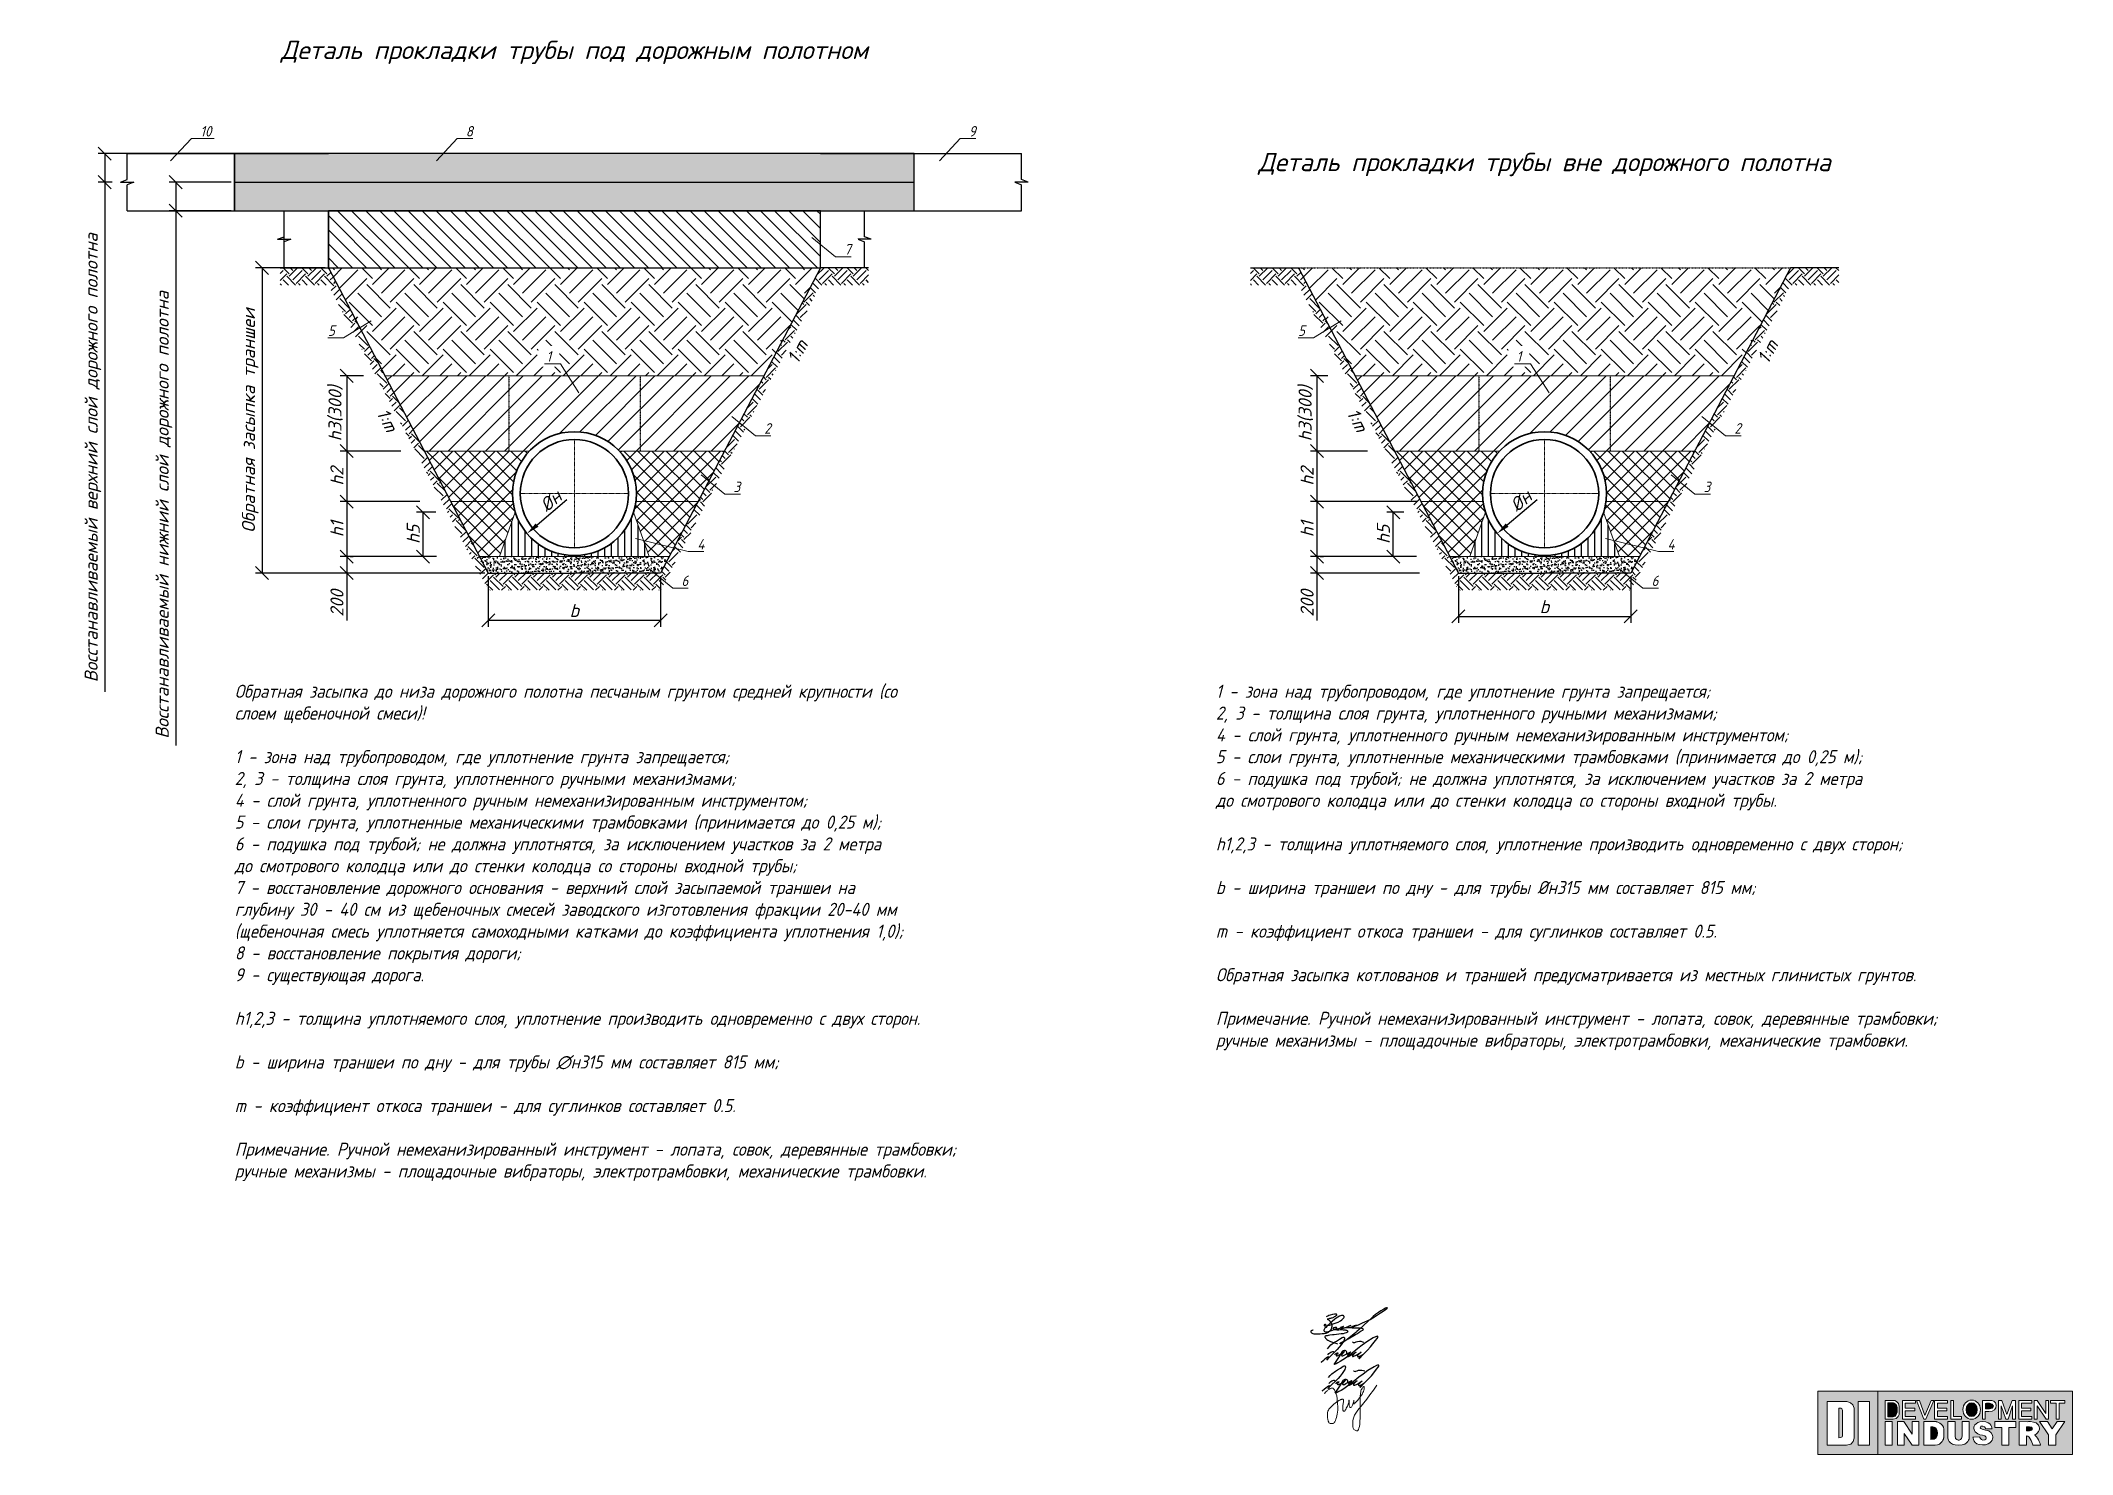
# Model space of a CAD drawing. Header units: millimetres. Extents: x 41097286 to 44249727, y 21258419 to 22595975.
# Drawn here: x 43000307 to 43194418, y 21995474 to 22130577 of the extents above; entities that cross this region are included whole.
import ezdxf
from ezdxf import colors
from ezdxf.entities.mleader import LeaderData, LeaderLine
from ezdxf.math import Vec2, Vec3

# ---------------------------------------------------------------- set-up
doc = ezdxf.new("R2010")
doc.units = ezdxf.units.MM
doc.linetypes.add('ACAD_ISO10W100', pattern=[18.5, 12, -3, 0.5, -3])
doc.linetypes.add('DASHED', pattern=[0.75, 0.5, -0.25])
doc.layers.add('ВК_К1_текст', color=34, linetype='Continuous')
doc.layers.add('Слой 2', color=7, linetype='Continuous')
doc.styles.add('note', font='isocpeur.ttf', dxfattribs={"width": 0.9, "oblique": 15})
doc.styles.get("Standard").update_dxf_attribs({"font": 'isocpeui.ttf'})
doc.dimstyles.new('ISO-25', dxfattribs={"dimtxt": 2.5, "dimasz": 2.5, "dimexe": 1.25, "dimexo": 0.625, "dimtad": 1, "dimtxsty": 'Standard', "dimcen": 2.5, "dimadec": 0, "dimazin": 0, "dimtfac": 1, "dimtmove": 0, "dimatfit": 3, "dimfxl": 1, "dimarcsym": 0})
pattern_1 = [(45, (371392.5, 121915.5), (-673.51921, 673.51921), []), (135, (371392.5, 121915.5), (-673.51921, -673.51921), [])]
pattern_2 = [(45, (278707.3, 121915.5), (-673.51921, 673.51921), []), (135, (278707.3, 121915.5), (-673.51921, -673.51921), [])]

msp = doc.modelspace()

# ---------------------------------------------------------------- texts
at = {"char_height": 1750, "width": 63375.85227, "attachment_point": 5}
for s, insert in [('Деталь прокладки трубы под дорожным полотном', (43051303.968, 22129451.81)), ('Деталь прокладки трубы вне дорожного полотна', (43143989.172, 22118736.126))]:
    msp.add_mtext(s, dxfattribs=dict(at, insert=insert))
at = {"char_height": 1250, "width": 4122.53555, "attachment_point": 5}
for insert, rotation in [((43072614.11, 22100861.278), 62.51251631), ((43165299.314, 22100861.278), 62.51251631), ((43033426.584, 22094307.36), 297.48748369), ((43126111.788, 22094307.36), 297.48748369)]:
    msp.add_mtext('1:m', dxfattribs=dict(at, insert=insert, rotation=rotation))
at = {"char_height": 1250, "attachment_point": 1, "style": 'note'}
for s, insert, width in [('Обратная засыпка до низа дорожного полотна песчаным грунтом средней крупности (со слоем щебеночной смеси)!\\P \\P1 - зона над трубопроводом, где уплотнение грунта запрещается;\\P2, 3 - толщина слоя грунта, уплотненного ручными механизмами;\\P4 - слой грунта, уплотненного ручным немеханизированным инструментом;\\P5 - слои грунта, уплотненные механическими трамбовками (принимается до 0,25 м);\\P6 - подушка под трубой; не должна уплотнятся, за исключением участков за 2 метра\\Pдо смотрового колодца или до стенки колодца со стороны входной трубы;\\P7 - восстановление дорожного основания - верхний слой засыпаемой траншеи на глубину 30 - 40 см из щебеночных смесей заводского изготовления фракции 20-40 мм (щебеночная смесь уплотняется самоходными катками до коэффициента уплотнения 1,0);\\P8 - восстановление покрытия дороги;\\P9 - существующая дорога.\\P\\Ph1,2,3 - толщина уплотняемого слоя, уплотнение производить одновременно с двух сторон.\\P\\Pb - ширина траншеи по дну - для трубы ∅н315 мм составляет 815 мм;\\P\\Pm - коэффициент откоса траншеи - для суглинков составляет 0.5.\\P\\PПримечание. Ручной немеханизированный инструмент - лопата, совок, деревянные трамбовки;\\Pручные механизмы - площадочные вибраторы, электротрамбовки, механические трамбовки.', (43018854.574, 22069022.787), 65218.37972), ('1 - зона над трубопроводом, где уплотнение грунта запрещается;\\P2, 3 - толщина слоя грунта, уплотненного ручными механизмами;\\P4 - слой грунта, уплотненного ручным немеханизированным инструментом;\\P5 - слои грунта, уплотненные механическими трамбовками (принимается до 0,25 м);\\P6 - подушка под трубой; не должна уплотнятся, за исключением участков за 2 метра\\Pдо смотрового колодца или до стенки колодца со стороны входной трубы. \\P\\Ph1,2,3 - толщина уплотняемого слоя, уплотнение производить одновременно с двух сторон;\\P\\Pb - ширина траншеи по дну - для трубы %%Cн315 мм составляет 815 мм;\\P\\Pm - коэффициент откоса траншеи - для суглинков составляет 0.5.\\P\\PОбратная засыпка котлованов и траншей предусматривается из местных глинистых грунтов.\\P\\PПримечание. Ручной немеханизированный инструмент - лопата, совок, деревянные трамбовки;\\Pручные механизмы - площадочные вибраторы, электротрамбовки, механические трамбовки.', (43112589.853, 22069022.787), 340139.34659)]:
    msp.add_mtext(s, dxfattribs=dict(at, insert=insert, width=width))

# ---------------------------------------------------------------- blocks, each defined once
blk = doc.blocks.new('_None')
blk = doc.blocks.new('_Oblique')
at = {"color": 0, "linetype": 'ByBlock', "lineweight": -2}
blk.add_line((-0.5, -0.5), (0.5, 0.5), dxfattribs=at)
blk = doc.blocks.new('*D86')
at = {"color": 0, "lineweight": -2, "transparency": 16777216}
for p, q in [((43130534, 22085510), (43128907, 22085510)), ((43129532, 22081273), (43129532, 22085510)), ((43131771, 22081273), (43128907, 22081273))]:
    blk.add_line(p, q, dxfattribs=at)
at = {"layer": 'Defpoints', "color": 0, "transparency": 16777216}
for p in [(43129532, 22085510), (43130846, 22085510), (43132084, 22081273)]:
    blk.add_point(p, dxfattribs=at)
at = {"color": 0, "lineweight": -2, "transparency": 16777216, "xscale": 1250, "yscale": 1250, "zscale": 1250}
for p, rotation in [((43129532, 22085510), 90), ((43129532, 22081273), 270)]:
    blk.add_blockref('_Oblique', p, dxfattribs=dict(at, rotation=rotation))
at = {"color": 0, "lineweight": 5, "transparency": 16777216, "insert": (43128594, 22083392), "char_height": 1250, "attachment_point": 5, "rotation": 90}
blk.add_mtext('h5', dxfattribs=at)
blk = doc.blocks.new('*D87')
at = {"color": 0, "lineweight": -2, "transparency": 16777216}
for p, q in [((43123281, 22098542), (43121614, 22098542)), ((43122239, 22098542), (43122239, 22091352)), ((43127083, 22091352), (43121614, 22091352))]:
    blk.add_line(p, q, dxfattribs=at)
at = {"layer": 'Defpoints', "color": 0, "transparency": 16777216}
for p in [(43123594, 22098542), (43122239, 22091352), (43127396, 22091352)]:
    blk.add_point(p, dxfattribs=at)
at = {"color": 0, "lineweight": -2, "transparency": 16777216, "xscale": 1250, "yscale": 1250, "zscale": 1250}
for p, rotation in [((43122239, 22098542), 90), ((43122239, 22091352), 270)]:
    blk.add_blockref('_Oblique', p, dxfattribs=dict(at, rotation=rotation))
at = {"color": 0, "lineweight": 5, "transparency": 16777216, "insert": (43121177, 22094947), "char_height": 1250, "attachment_point": 5, "rotation": 90}
blk.add_mtext('h3(300)', dxfattribs=at)
blk = doc.blocks.new('*D88')
at = {"color": 0, "lineweight": -2, "transparency": 16777216}
for p, q in [((43127083, 22091352), (43121614, 22091352)), ((43122239, 22091352), (43122239, 22086528)), ((43131866, 22086528), (43121614, 22086528))]:
    blk.add_line(p, q, dxfattribs=at)
at = {"layer": 'Defpoints', "color": 0, "transparency": 16777216}
for p in [(43127396, 22091352), (43122239, 22086528), (43132179, 22086528)]:
    blk.add_point(p, dxfattribs=at)
at = {"color": 0, "lineweight": -2, "transparency": 16777216, "xscale": 1250, "yscale": 1250, "zscale": 1250}
for p, rotation in [((43122239, 22091352), 90), ((43122239, 22086528), 270)]:
    blk.add_blockref('_Oblique', p, dxfattribs=dict(at, rotation=rotation))
at = {"color": 0, "lineweight": 5, "transparency": 16777216, "insert": (43121302, 22088940), "char_height": 1250, "attachment_point": 5, "rotation": 90}
blk.add_mtext('h2', dxfattribs=at)
blk = doc.blocks.new('*D89')
at = {"color": 0, "lineweight": -2, "transparency": 16777216}
for p, q in [((43129427, 22086528), (43121614, 22086528)), ((43122239, 22086528), (43122239, 22081273)), ((43131269, 22081273), (43121614, 22081273))]:
    blk.add_line(p, q, dxfattribs=at)
at = {"layer": 'Defpoints', "color": 0, "transparency": 16777216}
for p in [(43129739, 22086528), (43122239, 22081273), (43131582, 22081273)]:
    blk.add_point(p, dxfattribs=at)
at = {"color": 0, "lineweight": -2, "transparency": 16777216, "xscale": 1250, "yscale": 1250, "zscale": 1250}
for p, rotation in [((43122239, 22086528), 90), ((43122239, 22081273), 270)]:
    blk.add_blockref('_Oblique', p, dxfattribs=dict(at, rotation=rotation))
at = {"color": 0, "lineweight": 5, "transparency": 16777216, "insert": (43121302, 22083900), "char_height": 1250, "attachment_point": 5, "rotation": 90}
blk.add_mtext('h1', dxfattribs=at)
blk = doc.blocks.new('*D90')
at = {"color": 0, "lineweight": -2, "transparency": 16777216}
for p, q in [((43122239, 22081273), (43122239, 22079696)), ((43122552, 22081273), (43122864, 22081273)), ((43132059, 22079696), (43121614, 22079696)), ((43122239, 22079696), (43122239, 22075165))]:
    blk.add_line(p, q, dxfattribs=at)
at = {"layer": 'Defpoints', "color": 0, "transparency": 16777216}
for p in [(43122239, 22081273), (43122239, 22081273), (43132372, 22079696)]:
    blk.add_point(p, dxfattribs=at)
at = {"color": 0, "lineweight": -2, "transparency": 16777216, "xscale": 1250, "yscale": 1250, "zscale": 1250}
for p, rotation in [((43122239, 22081273), 90), ((43122239, 22079696), 270)]:
    blk.add_blockref('_Oblique', p, dxfattribs=dict(at, rotation=rotation))
at = {"color": 0, "lineweight": 5, "transparency": 16777216, "insert": (43121302, 22076805), "char_height": 1250, "attachment_point": 5, "rotation": 90}
blk.add_mtext('200', dxfattribs=at)
blk = doc.blocks.new('*D91')
at = {"color": 0, "lineweight": -2, "transparency": 16777216}
for p, q in [((43038049, 22085510), (43036222, 22085510)), ((43036847, 22081273), (43036847, 22085510)), ((43038128, 22081273), (43036222, 22081273))]:
    blk.add_line(p, q, dxfattribs=at)
at = {"layer": 'Defpoints', "color": 0, "transparency": 16777216}
for p in [(43036847, 22085510), (43038361, 22085510), (43038440, 22081273)]:
    blk.add_point(p, dxfattribs=at)
at = {"color": 0, "lineweight": -2, "transparency": 16777216, "xscale": 1250, "yscale": 1250, "zscale": 1250}
for p, rotation in [((43036847, 22085510), 90), ((43036847, 22081273), 270)]:
    blk.add_blockref('_Oblique', p, dxfattribs=dict(at, rotation=rotation))
at = {"color": 0, "lineweight": 5, "transparency": 16777216, "insert": (43035909, 22083392), "char_height": 1250, "attachment_point": 5, "rotation": 90}
blk.add_mtext('h5', dxfattribs=at)
blk = doc.blocks.new('*D92')
at = {"color": 0, "lineweight": -2, "transparency": 16777216}
for p, q in [((43031146, 22098542), (43028929, 22098542)), ((43029554, 22098542), (43029554, 22091352)), ((43034736, 22091352), (43028929, 22091352))]:
    blk.add_line(p, q, dxfattribs=at)
at = {"layer": 'Defpoints', "color": 0, "transparency": 16777216}
for p in [(43031458, 22098542), (43029554, 22091352), (43035048, 22091352)]:
    blk.add_point(p, dxfattribs=at)
at = {"color": 0, "lineweight": -2, "transparency": 16777216, "xscale": 1250, "yscale": 1250, "zscale": 1250}
for p, rotation in [((43029554, 22098542), 90), ((43029554, 22091352), 270)]:
    blk.add_blockref('_Oblique', p, dxfattribs=dict(at, rotation=rotation))
at = {"color": 0, "lineweight": 5, "transparency": 16777216, "insert": (43028492, 22094947), "char_height": 1250, "attachment_point": 5, "rotation": 90}
blk.add_mtext('h3(300)', dxfattribs=at)
blk = doc.blocks.new('*D93')
at = {"color": 0, "lineweight": -2, "transparency": 16777216}
for p, q in [((43034736, 22091352), (43028929, 22091352)), ((43029554, 22091352), (43029554, 22086528)), ((43036549, 22086528), (43028929, 22086528))]:
    blk.add_line(p, q, dxfattribs=at)
at = {"layer": 'Defpoints', "color": 0, "transparency": 16777216}
for p in [(43035048, 22091352), (43029554, 22086528), (43036861, 22086528)]:
    blk.add_point(p, dxfattribs=at)
at = {"color": 0, "lineweight": -2, "transparency": 16777216, "xscale": 1250, "yscale": 1250, "zscale": 1250}
for p, rotation in [((43029554, 22091352), 90), ((43029554, 22086528), 270)]:
    blk.add_blockref('_Oblique', p, dxfattribs=dict(at, rotation=rotation))
at = {"color": 0, "lineweight": 5, "transparency": 16777216, "insert": (43028617, 22088940), "char_height": 1250, "attachment_point": 5, "rotation": 90}
blk.add_mtext('h2', dxfattribs=at)
blk = doc.blocks.new('*D94')
at = {"color": 0, "lineweight": -2, "transparency": 16777216}
for p, q in [((43036549, 22086528), (43028929, 22086528)), ((43029554, 22086528), (43029554, 22081273)), ((43038128, 22081273), (43028929, 22081273))]:
    blk.add_line(p, q, dxfattribs=at)
at = {"layer": 'Defpoints', "color": 0, "transparency": 16777216}
for p in [(43036861, 22086528), (43029554, 22081273), (43038440, 22081273)]:
    blk.add_point(p, dxfattribs=at)
at = {"color": 0, "lineweight": -2, "transparency": 16777216, "xscale": 1250, "yscale": 1250, "zscale": 1250}
for p, rotation in [((43029554, 22086528), 90), ((43029554, 22081273), 270)]:
    blk.add_blockref('_Oblique', p, dxfattribs=dict(at, rotation=rotation))
at = {"color": 0, "lineweight": 5, "transparency": 16777216, "insert": (43028617, 22083900), "char_height": 1250, "attachment_point": 5, "rotation": 90}
blk.add_mtext('h1', dxfattribs=at)
blk = doc.blocks.new('*D95')
at = {"color": 0, "lineweight": -2, "transparency": 16777216}
for p, q in [((43029554, 22081273), (43029554, 22079696)), ((43029867, 22081273), (43030179, 22081273)), ((43042760, 22079696), (43028929, 22079696)), ((43029554, 22079696), (43029554, 22075165))]:
    blk.add_line(p, q, dxfattribs=at)
at = {"layer": 'Defpoints', "color": 0, "transparency": 16777216}
for p in [(43029554, 22081273), (43029554, 22081273), (43043072, 22079696)]:
    blk.add_point(p, dxfattribs=at)
at = {"color": 0, "lineweight": -2, "transparency": 16777216, "xscale": 1250, "yscale": 1250, "zscale": 1250}
for p, rotation in [((43029554, 22081273), 90), ((43029554, 22079696), 270)]:
    blk.add_blockref('_Oblique', p, dxfattribs=dict(at, rotation=rotation))
at = {"color": 0, "lineweight": 5, "transparency": 16777216, "insert": (43028617, 22076805), "char_height": 1250, "attachment_point": 5, "rotation": 90}
blk.add_mtext('200', dxfattribs=at)
blk = doc.blocks.new('*D98')
at = {"color": 0, "lineweight": -2, "transparency": 16777216}
for p, q in [((43027483, 22108862), (43020835, 22108862)), ((43021460, 22108862), (43021460, 22079696)), ((43042760, 22079696), (43020835, 22079696))]:
    blk.add_line(p, q, dxfattribs=at)
at = {"layer": 'Defpoints', "color": 0, "transparency": 16777216}
for p in [(43027796, 22108862), (43021460, 22079696), (43043072, 22079696)]:
    blk.add_point(p, dxfattribs=at)
at = {"color": 0, "lineweight": -2, "transparency": 16777216, "xscale": 1250, "yscale": 1250, "zscale": 1250}
for p, rotation in [((43021460, 22108862), 90), ((43021460, 22079696), 270)]:
    blk.add_blockref('_Oblique', p, dxfattribs=dict(at, rotation=rotation))
at = {"color": 0, "lineweight": 5, "transparency": 16777216, "insert": (43020335, 22094279), "char_height": 1250, "attachment_point": 5, "rotation": 90}
blk.add_mtext('Обратная засыпка траншеи', dxfattribs=at)
blk = doc.blocks.new('*D99')
at = {"color": 0, "lineweight": -2, "transparency": 16777216}
for p, q in [((43020731, 22119781), (43005802, 22119781)), ((43006427, 22119781), (43006427, 22117051)), ((43007128, 22117051), (43005802, 22117051)), ((43006427, 22117051), (43006427, 22068357))]:
    blk.add_line(p, q, dxfattribs=at)
at = {"layer": 'Defpoints', "color": 0, "transparency": 16777216}
for p in [(43006427, 22119781), (43021043, 22119781), (43007441, 22117051)]:
    blk.add_point(p, dxfattribs=at)
at = {"color": 0, "lineweight": -2, "transparency": 16777216, "xscale": 1250, "yscale": 1250, "zscale": 1250}
for p, rotation in [((43006427, 22119781), 90), ((43006427, 22117051), 270)]:
    blk.add_blockref('_Oblique', p, dxfattribs=dict(at, rotation=rotation))
at = {"color": 0, "lineweight": 5, "transparency": 16777216, "insert": (43005302, 22090714), "char_height": 1250, "attachment_point": 5, "rotation": 90}
blk.add_mtext('Восстанавливаемый верхний слой дорожного полотна', dxfattribs=at)
blk = doc.blocks.new('*D100')
at = {"color": 0, "lineweight": -2, "transparency": 16777216}
for p, q in [((43135757, 22079383), (43135757, 22074929)), ((43152221, 22079383), (43152221, 22074929)), ((43135757, 22075554), (43152221, 22075554))]:
    blk.add_line(p, q, dxfattribs=at)
at = {"layer": 'Defpoints', "color": 0, "transparency": 16777216}
for p in [(43135757, 22079696), (43152221, 22079696), (43152221, 22075554)]:
    blk.add_point(p, dxfattribs=at)
at = {"color": 0, "lineweight": -2, "transparency": 16777216, "xscale": 1250, "yscale": 1250, "zscale": 1250, "rotation": 180}
blk.add_blockref('_Oblique', (43135757, 22075554), dxfattribs=at)
at = {"color": 0, "lineweight": -2, "transparency": 16777216, "xscale": 1250, "yscale": 1250, "zscale": 1250}
blk.add_blockref('_Oblique', (43152221, 22075554), dxfattribs=at)
at = {"color": 0, "lineweight": 5, "transparency": 16777216, "insert": (43143989, 22076492), "char_height": 1250, "attachment_point": 5}
blk.add_mtext('b', dxfattribs=at)
blk = doc.blocks.new('*D101')
at = {"color": 0, "lineweight": -2, "transparency": 16777216}
for p, q in [((43043072, 22079383), (43043072, 22074559)), ((43059536, 22079383), (43059536, 22074559)), ((43043072, 22075184), (43059536, 22075184))]:
    blk.add_line(p, q, dxfattribs=at)
at = {"layer": 'Defpoints', "color": 0, "transparency": 16777216}
for p in [(43043072, 22079696), (43059536, 22079696), (43059536, 22075184)]:
    blk.add_point(p, dxfattribs=at)
at = {"color": 0, "lineweight": -2, "transparency": 16777216, "xscale": 1250, "yscale": 1250, "zscale": 1250, "rotation": 180}
blk.add_blockref('_Oblique', (43043072, 22075184), dxfattribs=at)
at = {"color": 0, "lineweight": -2, "transparency": 16777216, "xscale": 1250, "yscale": 1250, "zscale": 1250}
blk.add_blockref('_Oblique', (43059536, 22075184), dxfattribs=at)
at = {"color": 0, "lineweight": 5, "transparency": 16777216, "insert": (43051304, 22076122), "char_height": 1250, "attachment_point": 5}
blk.add_mtext('b', dxfattribs=at)
blk = doc.blocks.new('*D102')
at = {"color": 0, "lineweight": -2, "transparency": 16777216}
blk.add_line((43050594, 22086688), (43047731, 22084279), dxfattribs=at)
at = {"color": 0, "transparency": 16777216}
blk.add_solid([(43047597, 22084438), (43047865, 22084119), (43046775, 22083474)], dxfattribs=at)
at = {"layer": 'Defpoints', "color": 0, "transparency": 16777216}
for p in [(43055833, 22091095), (43046775, 22083474)]:
    blk.add_point(p, dxfattribs=at)
at = {"color": 0, "lineweight": 13, "transparency": 16777216, "insert": (43049038, 22086603), "char_height": 1250, "attachment_point": 5, "rotation": 40.07302}
blk.add_mtext('{\\Q0;%%C}н', dxfattribs=at)
blk = doc.blocks.new('*D103')
at = {"color": 0, "lineweight": -2, "transparency": 16777216}
blk.add_line((43143280, 22086688), (43140417, 22084279), dxfattribs=at)
at = {"color": 0, "transparency": 16777216}
blk.add_solid([(43140282, 22084438), (43140551, 22084119), (43139460, 22083474)], dxfattribs=at)
at = {"layer": 'Defpoints', "color": 0, "transparency": 16777216}
for p in [(43148518, 22091095), (43139460, 22083474)]:
    blk.add_point(p, dxfattribs=at)
at = {"color": 0, "lineweight": 13, "transparency": 16777216, "insert": (43141723, 22086603), "char_height": 1250, "attachment_point": 5, "rotation": 40.07302}
blk.add_mtext('{\\Q0;%%C}н', dxfattribs=at)
blk = doc.blocks.new('DI')
at = {"layer": 'Слой 2', "true_color": 0xf7931d}
h = blk.add_hatch(color=30, dxfattribs=at)
h.dxf.hatch_style = 2
h.paths.add_polyline_path([(-1796, 420), (-1796, -450), (-975, -450), (-975, 420)])
edge = h.paths.add_edge_path()
edge.add_spline(control_points=[(-1300, -226), (-1300, -226), (-1303, -324), (-1401, -324), (-1498, -324), (-1668, -324), (-1668, -324), (-1668, -324), (-1668, 277), (-1668, 277), (-1668, 277), (-1399, 277), (-1399, 277), (-1399, 277), (-1300, 255), (-1300, 186), (-1300, 116), (-1300, -226), (-1300, -226)], knot_values=[0, 0, 0, 0, 1, 1, 1, 2, 2, 2, 3, 3, 3, 4, 4, 4, 5, 5, 5, 6, 6, 6, 6], degree=3, periodic=0)
h.paths.add_polyline_path([(-1087, -324), (-1243, -324), (-1243, 277), (-1087, 277)])
at = {"layer": 'Слой 2', "true_color": 0x231f20}
h = blk.add_hatch(color=250, dxfattribs=at)
h.dxf.hatch_style = 2
h.paths.add_polyline_path([(-975, 420), (-975, -450), (1699, -450), (1699, 420)])
h.paths.add_polyline_path([(1176, 292), (1217, 292), (1335, 110), (1335, 292), (1373, 292), (1373, 32), (1338, 32), (1217, 215), (1217, 32), (1176, 32)])
h.paths.add_polyline_path([(682, 292), (732, 292), (800, 97), (874, 292), (916, 292), (916, 32), (877, 32), (877, 215), (815, 32), (787, 32), (722, 215), (722, 32), (682, 32)])
edge = h.paths.add_edge_path()
edge.add_spline(control_points=[(465, 292), (465, 292), (583, 292), (583, 292), (583, 292), (654, 282), (654, 225), (654, 167), (623, 138), (551, 139), (502, 140), (502, 140), (502, 140), (502, 140), (502, 32), (502, 32), (502, 32), (465, 32), (465, 32), (465, 32), (465, 292), (465, 292)], knot_values=[0, 0, 0, 0, 1, 1, 1, 2, 2, 2, 3, 3, 3, 4, 4, 4, 5, 5, 5, 6, 6, 6, 7, 7, 7, 7], degree=3, periodic=0)
h.paths.add_polyline_path([(28, 292), (66, 292), (66, 69), (177, 69), (177, 32), (28, 32)])
h.paths.add_polyline_path([(-401, 292), (-326, 86), (-242, 292), (-203, 292), (-313, 32), (-339, 32), (-442, 292)])
h.paths.add_polyline_path([(-634, 292), (-457, 292), (-457, 252), (-596, 251), (-596, 186), (-466, 186), (-466, 146), (-596, 146), (-596, 69), (-457, 69), (-457, 32), (-634, 32)])
h.paths.add_polyline_path([(-775, -324), (-872, -324), (-872, 1), (-775, 1)])
edge = h.paths.add_edge_path()
edge.add_spline(control_points=[(-761, 32), (-830, 32), (-872, 32), (-872, 32), (-872, 32), (-872, 292), (-872, 292), (-872, 292), (-753, 292), (-753, 292), (-753, 292), (-678, 277), (-678, 207), (-678, 136), (-678, 112), (-678, 112), (-678, 112), (-693, 32), (-761, 32)], knot_values=[0, 0, 0, 0, 1, 1, 1, 2, 2, 2, 3, 3, 3, 4, 4, 4, 5, 5, 5, 6, 6, 6, 6], degree=3, periodic=0)
h.paths.add_polyline_path([(-409, -324), (-500, -324), (-612, -162), (-612, -324), (-704, -324), (-704, 1), (-615, 1), (-500, -172), (-500, 1), (-409, 1)])
edge = h.paths.add_edge_path()
edge.add_spline(control_points=[(-68, -224), (-68, -224), (-90, -324), (-186, -324), (-282, -324), (-342, -324), (-342, -324), (-342, -324), (-342, 0), (-342, 0), (-342, 0), (-173, 0), (-173, 0), (-173, 0), (-68, -18), (-68, -106), (-68, -194), (-68, -224), (-68, -224)], knot_values=[0, 0, 0, 0, 1, 1, 1, 2, 2, 2, 3, 3, 3, 4, 4, 4, 5, 5, 5, 6, 6, 6, 6], degree=3, periodic=0)
h.paths.add_polyline_path([(-16, 252), (-155, 251), (-155, 186), (-26, 186), (-26, 146), (-155, 146), (-155, 69), (-16, 69), (-16, 32), (-193, 32), (-193, 292), (-16, 292)])
edge = h.paths.add_edge_path()
edge.add_spline(control_points=[(282, -225), (282, -225), (282, -324), (136, -324), (-10, -324), (-10, -225), (-10, -225), (-10, -225), (-10, 0), (-10, 0), (-10, 0), (88, 0), (88, 0), (88, 0), (88, -149), (88, -202), (88, -255), (136, -254), (136, -254), (136, -254), (185, -255), (185, -202), (185, -149), (185, 0), (185, 0), (185, 0), (282, 0), (282, 0), (282, 0), (282, -225), (282, -225)], knot_values=[0, 0, 0, 0, 1, 1, 1, 2, 2, 2, 3, 3, 3, 4, 4, 4, 5, 5, 5, 6, 6, 6, 7, 7, 7, 8, 8, 8, 9, 9, 9, 10, 10, 10, 10], degree=3, periodic=0)
edge = h.paths.add_edge_path()
edge.add_spline(control_points=[(196, 164), (196, 237), (250, 296), (316, 296), (383, 296), (436, 237), (436, 164), (436, 91), (383, 32), (316, 32), (250, 32), (196, 91), (196, 164)], knot_values=[0, 0, 0, 0, 1, 1, 1, 2, 2, 2, 3, 3, 3, 4, 4, 4, 4], degree=3, periodic=0)
edge = h.paths.add_edge_path()
edge.add_spline(control_points=[(608, -212), (606, -232), (594, -321), (463, -321), (332, -321), (334, -212), (334, -212), (334, -212), (426, -210), (426, -210), (426, -210), (437, -253), (471, -254), (518, -254), (513, -228), (513, -228), (513, -228), (521, -198), (463, -184), (361, -184), (345, -93), (345, -93), (345, -93), (346, 1), (471, 1), (596, 1), (595, -99), (595, -99), (595, -99), (505, -99), (505, -99), (505, -99), (507, -67), (471, -63), (435, -58), (443, -67), (437, -76), (431, -86), (427, -104), (504, -116), (582, -116), (609, -192), (608, -212)], knot_values=[0, 0, 0, 0, 1, 1, 1, 2, 2, 2, 3, 3, 3, 4, 4, 4, 5, 5, 5, 6, 6, 6, 7, 7, 7, 8, 8, 8, 9, 9, 9, 10, 10, 10, 11, 11, 11, 12, 12, 12, 13, 13, 13, 14, 14, 14, 14], degree=3, periodic=0)
h.paths.add_polyline_path([(924, -81), (826, -81), (826, -324), (779, -324), (732, -324), (732, -81), (634, -81), (634, 0), (779, 0), (924, 0)])
h.paths.add_polyline_path([(962, 292), (1140, 292), (1140, 252), (1000, 251), (1000, 186), (1130, 186), (1130, 146), (1000, 146), (1000, 69), (1140, 69), (1140, 32), (962, 32)])
edge = h.paths.add_edge_path()
edge.add_spline(control_points=[(1157, -324), (1157, -324), (1118, -196), (1071, -196), (1071, -236), (1071, -324), (1071, -324), (1071, -324), (969, -324), (969, -324), (969, -324), (969, -321), (969, -321), (969, -321), (969, 0), (969, 0), (969, 0), (1082, -1), (1082, -1), (1082, -1), (1155, 6), (1200, -19), (1223, -31), (1247, -63), (1247, -92), (1247, -109), (1242, -126), (1234, -138), (1214, -171), (1181, -180), (1181, -180), (1181, -180), (1254, -258), (1259, -324), (1196, -324), (1157, -324), (1157, -324)], knot_values=[0, 0, 0, 0, 1, 1, 1, 2, 2, 2, 3, 3, 3, 4, 4, 4, 5, 5, 5, 6, 6, 6, 7, 7, 7, 8, 8, 8, 9, 9, 9, 10, 10, 10, 11, 11, 11, 12, 12, 12, 12], degree=3, periodic=0)
h.paths.add_polyline_path([(1473, -181), (1473, -324), (1422, -324), (1371, -324), (1371, -181), (1248, 1), (1356, 1), (1422, -99), (1488, 1), (1596, 1)])
h.paths.add_polyline_path([(1596, 254), (1516, 254), (1516, 32), (1474, 32), (1474, 254), (1399, 254), (1399, 292), (1596, 292)])
at = {"layer": 'Слой 2', "true_color": 0xf7931d}
h = blk.add_hatch(color=30, dxfattribs=at)
h.dxf.hatch_style = 2
edge = h.paths.add_edge_path()
edge.add_spline(control_points=[(-1508, 186), (-1508, 186), (-1508, -223), (-1508, -223), (-1460, -223), (-1457, -193), (-1457, -193), (-1457, -193), (-1457, 119), (-1457, 156), (-1457, 192), (-1508, 186), (-1508, 186)], knot_values=[0, 0, 0, 0, 1, 1, 1, 2, 2, 2, 3, 3, 3, 4, 4, 4, 4], degree=3, periodic=0)
at = {"layer": 'Слой 2', "true_color": 0x231f20}
h = blk.add_hatch(color=250, dxfattribs=at)
h.dxf.hatch_style = 2
edge = h.paths.add_edge_path()
edge.add_spline(control_points=[(-758, 258), (-758, 258), (-836, 258), (-836, 258), (-836, 258), (-836, 66), (-836, 66), (-836, 66), (-808, 66), (-764, 66), (-719, 66), (-709, 125), (-709, 125), (-709, 125), (-709, 143), (-709, 195), (-709, 247), (-758, 258), (-758, 258)], knot_values=[0, 0, 0, 0, 1, 1, 1, 2, 2, 2, 3, 3, 3, 4, 4, 4, 5, 5, 5, 6, 6, 6, 6], degree=3, periodic=0)
h = blk.add_hatch(color=250, dxfattribs=at)
h.dxf.hatch_style = 2
edge = h.paths.add_edge_path()
edge.add_spline(control_points=[(316, 260), (274, 260), (240, 217), (240, 164), (240, 111), (274, 68), (316, 68), (358, 68), (392, 111), (392, 164), (392, 217), (358, 260), (316, 260)], knot_values=[0, 0, 0, 0, 1, 1, 1, 2, 2, 2, 3, 3, 3, 4, 4, 4, 4], degree=3, periodic=0)
h = blk.add_hatch(color=250, dxfattribs=at)
h.dxf.hatch_style = 2
edge = h.paths.add_edge_path()
edge.add_spline(control_points=[(614, 214), (614, 266), (504, 250), (504, 250), (504, 250), (504, 177), (504, 177), (504, 177), (614, 161), (614, 214)], knot_values=[0, 0, 0, 0, 1, 1, 1, 2, 2, 2, 3, 3, 3, 3], degree=3, periodic=0)
h = blk.add_hatch(color=250, dxfattribs=at)
h.dxf.hatch_style = 2
edge = h.paths.add_edge_path()
edge.add_spline(control_points=[(-244, -72), (-244, -72), (-244, -244), (-244, -244), (-172, -244), (-155, -219), (-155, -158), (-155, -57), (-244, -72), (-244, -72)], knot_values=[0, 0, 0, 0, 1, 1, 1, 2, 2, 2, 3, 3, 3, 3], degree=3, periodic=0)
h = blk.add_hatch(color=250, dxfattribs=at)
h.dxf.hatch_style = 2
edge = h.paths.add_edge_path()
edge.add_spline(control_points=[(1068, -71), (1068, -71), (1068, -127), (1068, -127), (1068, -127), (1151, -138), (1151, -99), (1151, -60), (1068, -71), (1068, -71)], knot_values=[0, 0, 0, 0, 1, 1, 1, 2, 2, 2, 3, 3, 3, 3], degree=3, periodic=0)
at = {"layer": 'Слой 2', "lineweight": 0}
for points in [[(-1796, 420), (-1796, -450), (-975, -450), (-975, 420), (-1796, 420)], [(-975, 420), (-975, -450), (1699, -450), (1699, 420), (-975, 420)], [(-634, 292), (-457, 292), (-457, 252), (-596, 251), (-596, 186), (-466, 186), (-466, 146), (-596, 146), (-596, 69), (-457, 69), (-457, 32), (-634, 32), (-634, 292)], [(-401, 292), (-326, 86), (-242, 292), (-203, 292), (-313, 32), (-339, 32), (-442, 292), (-401, 292)], [(-16, 252), (-155, 251), (-155, 186), (-26, 186), (-26, 146), (-155, 146), (-155, 69), (-16, 69), (-16, 32), (-193, 32), (-193, 292), (-16, 292), (-16, 252)], [(28, 292), (66, 292), (66, 69), (177, 69), (177, 32), (28, 32), (28, 292)], [(682, 292), (732, 292), (800, 97), (874, 292), (916, 292), (916, 32), (877, 32), (877, 215), (815, 32), (787, 32), (722, 215), (722, 32), (682, 32), (682, 292)], [(962, 292), (1140, 292), (1140, 252), (1000, 251), (1000, 186), (1130, 186), (1130, 146), (1000, 146), (1000, 69), (1140, 69), (1140, 32), (962, 32), (962, 292)], [(1176, 292), (1217, 292), (1335, 110), (1335, 292), (1373, 292), (1373, 32), (1338, 32), (1217, 215), (1217, 32), (1176, 32), (1176, 292)], [(1596, 254), (1516, 254), (1516, 32), (1474, 32), (1474, 254), (1399, 254), (1399, 292), (1596, 292), (1596, 254)], [(-1087, -324), (-1243, -324), (-1243, 277), (-1087, 277), (-1087, -324)], [(-775, -324), (-872, -324), (-872, 1), (-775, 1), (-775, -324)], [(-409, -324), (-500, -324), (-612, -162), (-612, -324), (-704, -324), (-704, 1), (-615, 1), (-500, -172), (-500, 1), (-409, 1), (-409, -324)], [(924, -81), (826, -81), (826, -324), (779, -324), (732, -324), (732, -81), (634, -81), (634, 0), (779, 0), (924, 0), (924, -81)], [(1473, -181), (1473, -324), (1422, -324), (1371, -324), (1371, -181), (1248, 1), (1356, 1), (1422, -99), (1488, 1), (1596, 1), (1473, -181)]]:
    blk.add_lwpolyline(points, dxfattribs=at)
for points, knots in [([(-761, 32), (-830, 32), (-872, 32), (-872, 32), (-872, 32), (-872, 292), (-872, 292), (-872, 292), (-753, 292), (-753, 292), (-753, 292), (-678, 277), (-678, 207), (-678, 136), (-678, 112), (-678, 112), (-678, 112), (-693, 32), (-761, 32)], [0, 0, 0, 0, 1, 1, 1, 2, 2, 2, 3, 3, 3, 4, 4, 4, 5, 5, 5, 6, 6, 6, 6]), ([(196, 164), (196, 237), (250, 296), (316, 296), (383, 296), (436, 237), (436, 164), (436, 91), (383, 32), (316, 32), (250, 32), (196, 91), (196, 164)], [0, 0, 0, 0, 1, 1, 1, 2, 2, 2, 3, 3, 3, 4, 4, 4, 4]), ([(465, 292), (465, 292), (583, 292), (583, 292), (583, 292), (654, 282), (654, 225), (654, 167), (623, 138), (551, 139), (502, 140), (502, 140), (502, 140), (502, 140), (502, 32), (502, 32), (502, 32), (465, 32), (465, 32), (465, 32), (465, 292), (465, 292)], [0, 0, 0, 0, 1, 1, 1, 2, 2, 2, 3, 3, 3, 4, 4, 4, 5, 5, 5, 6, 6, 6, 7, 7, 7, 7]), ([(-1300, -226), (-1300, -226), (-1303, -324), (-1401, -324), (-1498, -324), (-1668, -324), (-1668, -324), (-1668, -324), (-1668, 277), (-1668, 277), (-1668, 277), (-1399, 277), (-1399, 277), (-1399, 277), (-1300, 255), (-1300, 186), (-1300, 116), (-1300, -226), (-1300, -226)], [0, 0, 0, 0, 1, 1, 1, 2, 2, 2, 3, 3, 3, 4, 4, 4, 5, 5, 5, 6, 6, 6, 6]), ([(-1508, 186), (-1508, 186), (-1508, -223), (-1508, -223), (-1460, -223), (-1457, -193), (-1457, -193), (-1457, -193), (-1457, 119), (-1457, 156), (-1457, 192), (-1508, 186), (-1508, 186)], [0, 0, 0, 0, 1, 1, 1, 2, 2, 2, 3, 3, 3, 4, 4, 4, 4]), ([(-758, 258), (-758, 258), (-836, 258), (-836, 258), (-836, 258), (-836, 66), (-836, 66), (-836, 66), (-808, 66), (-764, 66), (-719, 66), (-709, 125), (-709, 125), (-709, 125), (-709, 143), (-709, 195), (-709, 247), (-758, 258), (-758, 258)], [0, 0, 0, 0, 1, 1, 1, 2, 2, 2, 3, 3, 3, 4, 4, 4, 5, 5, 5, 6, 6, 6, 6]), ([(-68, -224), (-68, -224), (-90, -324), (-186, -324), (-282, -324), (-342, -324), (-342, -324), (-342, -324), (-342, 0), (-342, 0), (-342, 0), (-173, 0), (-173, 0), (-173, 0), (-68, -18), (-68, -106), (-68, -194), (-68, -224), (-68, -224)], [0, 0, 0, 0, 1, 1, 1, 2, 2, 2, 3, 3, 3, 4, 4, 4, 5, 5, 5, 6, 6, 6, 6]), ([(282, -225), (282, -225), (282, -324), (136, -324), (-10, -324), (-10, -225), (-10, -225), (-10, -225), (-10, 0), (-10, 0), (-10, 0), (88, 0), (88, 0), (88, 0), (88, -149), (88, -202), (88, -255), (136, -254), (136, -254), (136, -254), (185, -255), (185, -202), (185, -149), (185, 0), (185, 0), (185, 0), (282, 0), (282, 0), (282, 0), (282, -225), (282, -225)], [0, 0, 0, 0, 1, 1, 1, 2, 2, 2, 3, 3, 3, 4, 4, 4, 5, 5, 5, 6, 6, 6, 7, 7, 7, 8, 8, 8, 9, 9, 9, 10, 10, 10, 10]), ([(316, 260), (274, 260), (240, 217), (240, 164), (240, 111), (274, 68), (316, 68), (358, 68), (392, 111), (392, 164), (392, 217), (358, 260), (316, 260)], [0, 0, 0, 0, 1, 1, 1, 2, 2, 2, 3, 3, 3, 4, 4, 4, 4]), ([(608, -212), (606, -232), (594, -321), (463, -321), (332, -321), (334, -212), (334, -212), (334, -212), (426, -210), (426, -210), (426, -210), (437, -253), (471, -254), (518, -254), (513, -228), (513, -228), (513, -228), (521, -198), (463, -184), (361, -184), (345, -93), (345, -93), (345, -93), (346, 1), (471, 1), (596, 1), (595, -99), (595, -99), (595, -99), (505, -99), (505, -99), (505, -99), (507, -67), (471, -63), (435, -58), (443, -67), (437, -76), (431, -86), (427, -104), (504, -116), (582, -116), (609, -192), (608, -212)], [0, 0, 0, 0, 1, 1, 1, 2, 2, 2, 3, 3, 3, 4, 4, 4, 5, 5, 5, 6, 6, 6, 7, 7, 7, 8, 8, 8, 9, 9, 9, 10, 10, 10, 11, 11, 11, 12, 12, 12, 13, 13, 13, 14, 14, 14, 14]), ([(614, 214), (614, 266), (504, 250), (504, 250), (504, 250), (504, 177), (504, 177), (504, 177), (614, 161), (614, 214)], [0, 0, 0, 0, 1, 1, 1, 2, 2, 2, 3, 3, 3, 3]), ([(1157, -324), (1157, -324), (1118, -196), (1071, -196), (1071, -236), (1071, -324), (1071, -324), (1071, -324), (969, -324), (969, -324), (969, -324), (969, -321), (969, -321), (969, -321), (969, 0), (969, 0), (969, 0), (1082, -1), (1082, -1), (1082, -1), (1155, 6), (1200, -19), (1223, -31), (1247, -63), (1247, -92), (1247, -109), (1242, -126), (1234, -138), (1214, -171), (1181, -180), (1181, -180), (1181, -180), (1254, -258), (1259, -324), (1196, -324), (1157, -324), (1157, -324)], [0, 0, 0, 0, 1, 1, 1, 2, 2, 2, 3, 3, 3, 4, 4, 4, 5, 5, 5, 6, 6, 6, 7, 7, 7, 8, 8, 8, 9, 9, 9, 10, 10, 10, 11, 11, 11, 12, 12, 12, 12]), ([(-244, -72), (-244, -72), (-244, -244), (-244, -244), (-172, -244), (-155, -219), (-155, -158), (-155, -57), (-244, -72), (-244, -72)], [0, 0, 0, 0, 1, 1, 1, 2, 2, 2, 3, 3, 3, 3]), ([(1068, -71), (1068, -71), (1068, -127), (1068, -127), (1068, -127), (1151, -138), (1151, -99), (1151, -60), (1068, -71), (1068, -71)], [0, 0, 0, 0, 1, 1, 1, 2, 2, 2, 3, 3, 3, 3])]:
    blk.add_open_spline(points, degree=3, knots=knots, dxfattribs=at)
blk = doc.blocks.new('5')
at = {"color": 160, "lineweight": 9}
for points in [[(39.23, -189.08), (39.76, -188.41), (40.36, -187.75), (41.66, -186.81), (42.34, -186.4), (43.34, -185.76), (44.34, -185.16), (44.67, -185.03), (44.9, -185.04), (45.04, -185.15), (45.1, -185.32), (45.09, -185.58), (45.02, -185.86), (44.86, -186.29), (44.45, -187.02), (43.98, -187.68), (43.24, -188.58), (42.57, -189.39), (41.87, -190.09), (40.04, -191.87), (38.96, -193.07), (39.29, -192.63), (39.49, -192.28), (39.54, -192.07), (39.53, -191.95), (39.47, -191.93), (39.41, -191.94), (39.19, -192.04), (38.24, -192.76), (37.74, -193.14), (37.02, -193.85)], [(39.35, -191.18), (39.63, -190.79), (40.03, -190.49), (40.34, -190.27), (40.67, -190.11), (41, -190), (41.19, -190), (41.32, -190.12), (41.34, -190.26), (41.39, -190.56)], [(41.82, -191.26), (41.9, -191.01), (42.01, -190.89), (42.19, -190.73), (42.45, -190.62), (42.6, -190.56), (42.78, -190.55), (42.84, -190.58), (42.85, -190.64), (42.76, -190.73), (42.53, -190.92), (42.39, -191.03), (42.27, -191.24), (42.25, -191.4), (42.29, -191.55), (42.43, -191.58), (42.58, -191.57), (42.78, -191.49), (43.73, -191.03), (44.29, -190.72), (44.73, -190.47), (45.11, -189.89), (44.4, -190.66), (44.15, -191.16), (44.08, -191.37), (44.14, -191.52), (44.31, -191.59), (44.49, -191.57), (44.72, -191.48), (45.27, -191.2), (47.37, -190.1), (46.71, -190.79), (46.34, -191.29), (46.22, -191.59), (46.28, -191.75), (46.46, -191.75), (46.7, -191.64), (48.27, -190.85), (49.25, -190.15), (48.37, -190.92), (48.01, -191.31), (47.87, -191.64), (47.92, -191.76), (48.15, -191.8), (48.37, -191.73), (49.17, -191.35), (50.97, -190.29), (49.98, -191.13), (49.68, -191.48), (49.63, -191.73), (49.78, -191.86), (50.01, -191.81), (50.32, -191.69), (51.49, -191.2), (50.64, -191.82), (50.28, -192.18), (50.16, -192.37), (50.22, -192.48), (50.36, -192.47), (50.48, -192.38), (51.49, -191.2), (53.1, -189.55), (54.16, -188.46), (55.03, -187.41), (56, -186.15), (56.53, -185.47), (56.74, -185.12), (56.82, -184.86), (56.78, -184.77), (56.65, -184.73), (56.32, -184.77), (55.96, -184.89), (55.16, -185.31), (52.92, -186.63), (51.25, -187.88), (49.8, -188.97), (47.81, -190.6), (45.44, -192.38), (44.48, -193.01), (43.57, -193.59), (42.83, -194.01), (42.17, -194.3), (41.51, -194.54), (41.97, -193.88), (43.38, -191.8), (44.09, -190.6), (44.38, -190.05), (44.56, -189.85), (44.76, -189.74), (45.04, -189.65), (45.29, -189.63), (45.51, -189.71), (45.68, -189.88), (45.76, -190.12), (45.77, -190.4), (45.81, -190.55), (45.86, -190.69), (45.97, -190.87), (46.25, -190.99), (46.61, -191.04), (46.92, -191)], [(47.96, -186.69), (48.2, -186.89), (48.49, -186.92), (48.76, -186.88), (49.18, -186.72), (49.69, -186.53), (50.36, -186.48), (50.78, -186.45), (51.36, -186.62), (51.82, -186.75)]]:
    blk.add_lwpolyline(points, dxfattribs=at)
at = {"color": 160}
for points in [[(39.23, -189.08), (39.76, -188.41), (40.36, -187.75), (41.66, -186.81), (42.34, -186.4), (43.34, -185.76), (44.34, -185.16), (44.67, -185.03), (44.9, -185.04), (45.04, -185.15), (45.1, -185.32), (45.09, -185.58), (45.02, -185.86), (44.86, -186.29), (44.45, -187.02), (43.98, -187.68), (43.24, -188.58), (42.57, -189.39), (41.87, -190.09), (40.04, -191.87), (38.96, -193.07), (39.29, -192.63), (39.49, -192.28), (39.54, -192.07), (39.53, -191.95), (39.47, -191.93), (39.41, -191.94), (39.19, -192.04), (38.24, -192.76), (37.74, -193.14), (37.02, -193.85)], [(39.35, -191.18), (39.63, -190.79), (40.03, -190.49), (40.34, -190.27), (40.67, -190.11), (41, -190), (41.19, -190), (41.32, -190.12), (41.34, -190.26), (41.39, -190.56)], [(41.82, -191.26), (41.9, -191.01), (42.01, -190.89), (42.19, -190.73), (42.45, -190.62), (42.6, -190.56), (42.78, -190.55), (42.84, -190.58), (42.85, -190.64), (42.76, -190.73), (42.53, -190.92), (42.39, -191.03), (42.27, -191.24), (42.25, -191.4), (42.29, -191.55), (42.43, -191.58), (42.58, -191.57), (42.78, -191.49), (43.73, -191.03), (44.29, -190.72), (44.73, -190.47), (45.11, -189.89), (44.4, -190.66), (44.15, -191.16), (44.08, -191.37), (44.14, -191.52), (44.31, -191.59), (44.49, -191.57), (44.72, -191.48), (45.27, -191.2), (47.37, -190.1), (46.71, -190.79), (46.34, -191.29), (46.22, -191.59), (46.28, -191.75), (46.46, -191.75), (46.7, -191.64), (48.27, -190.85), (49.25, -190.15), (48.37, -190.92), (48.01, -191.31), (47.87, -191.64), (47.92, -191.76), (48.15, -191.8), (48.37, -191.73), (49.17, -191.35), (50.97, -190.29), (49.98, -191.13), (49.68, -191.48), (49.63, -191.73), (49.78, -191.86), (50.01, -191.81), (50.32, -191.69), (51.49, -191.2), (50.64, -191.82), (50.28, -192.18), (50.16, -192.37), (50.22, -192.48), (50.36, -192.47), (50.48, -192.38), (51.49, -191.2), (53.1, -189.55), (54.16, -188.46), (55.03, -187.41), (56, -186.15), (56.53, -185.47), (56.74, -185.12), (56.82, -184.86), (56.78, -184.77), (56.65, -184.73), (56.32, -184.77), (55.96, -184.89), (55.16, -185.31), (52.92, -186.63), (51.25, -187.88), (49.8, -188.97), (47.81, -190.6), (45.44, -192.38), (44.48, -193.01), (43.57, -193.59), (42.83, -194.01), (42.17, -194.3), (41.51, -194.54), (41.97, -193.88), (43.38, -191.8), (44.09, -190.6), (44.38, -190.05), (44.56, -189.85), (44.76, -189.74), (45.04, -189.65), (45.29, -189.63), (45.51, -189.71), (45.68, -189.88), (45.76, -190.12), (45.77, -190.4), (45.81, -190.55), (45.86, -190.69), (45.97, -190.87), (46.25, -190.99), (46.61, -191.04), (46.92, -191)], [(47.96, -186.69), (48.2, -186.89), (48.49, -186.92), (48.76, -186.88), (49.18, -186.72), (49.69, -186.53), (50.36, -186.48), (50.78, -186.45), (51.36, -186.62), (51.82, -186.75)]]:
    blk.add_lwpolyline(points, dxfattribs=at)
blk = doc.blocks.new('6')
at = {"color": 150, "lineweight": 9}
for points in [[(226.89, -190.1), (227.38, -189.81), (227.7, -189.66), (228.33, -189.46), (229.17, -189.28), (229.79, -189.18), (230.19, -189.16), (230.3, -189.19), (230.4, -189.23), (230.49, -189.29), (230.52, -189.36), (230.52, -189.43), (230.51, -189.52), (230.48, -189.6), (230.41, -189.72), (230.25, -189.87), (229.94, -190.1), (229.67, -190.24), (229.39, -190.4), (229.15, -190.53), (228.82, -190.66), (228.53, -190.75), (228.26, -190.81), (228, -190.86), (227.68, -190.93), (227.36, -191), (227.15, -191.04), (227.38, -191.16), (227.61, -191.33), (227.78, -191.45), (227.9, -191.55), (228.08, -191.75), (228.36, -192.1), (228.52, -192.38), (228.65, -192.78), (228.73, -193.32), (228.74, -193.65), (228.69, -194.01), (228.63, -194.31), (228.52, -194.66), (228.34, -194.95), (228.08, -195.33), (227.51, -195.79), (227.22, -195.99), (226.66, -196.15), (226.03, -196.27), (225.37, -196.34), (224.61, -196.39), (224.07, -196.45), (223.52, -196.47), (223.11, -196.46), (222.74, -196.45), (222.42, -196.39), (222.14, -196.3), (221.86, -196.2), (221.63, -196.06), (221.44, -195.9), (221.35, -195.7), (221.31, -195.52), (221.42, -195.27), (221.54, -195.14), (221.73, -195.04), (221.9, -194.95), (222.13, -194.92)], [(229.99, -194.6), (230.56, -194.54), (231.23, -194.38), (231.96, -194.15), (232.33, -194.04), (232.58, -193.96), (232.74, -193.9), (232.85, -193.85), (232.92, -193.8), (232.94, -193.77), (232.91, -193.74), (232.88, -193.73), (232.83, -193.75), (232.61, -193.84), (232.43, -193.91), (232.22, -193.97), (232.08, -194.01), (231.92, -194.1), (231.87, -194.22), (231.87, -194.33), (231.98, -194.37), (232.17, -194.4), (232.38, -194.39), (232.57, -194.35), (233.36, -194.18), (233.98, -193.96), (234.85, -193.59), (235.23, -193.42), (235.62, -193.32), (235.23, -193.42), (234.61, -193.69), (234.52, -193.75), (234.49, -193.83), (234.48, -193.9), (234.49, -193.95), (234.57, -194), (234.64, -194.02), (234.77, -194.04), (235.17, -194.04), (235.35, -193.99), (235.66, -193.9), (236.78, -193.48), (237.6, -193.17), (236.78, -193.48), (236.22, -193.69), (235.92, -193.83), (235.87, -193.88), (235.86, -193.92), (235.87, -193.97), (235.93, -193.99), (236.03, -193.98), (236.13, -193.95), (236.3, -193.86), (238.38, -193.04), (239.83, -192.4), (242.51, -191.12), (244.07, -190.18), (246.19, -188.78), (247.85, -187.72), (248.5, -187.24), (248.63, -187.13), (248.7, -187.03), (248.68, -186.99), (248.63, -186.98), (248.56, -186.98), (248.43, -187.01), (248.08, -187.14), (247.4, -187.47), (246.4, -188.04), (245.5, -188.65), (244.43, -189.42), (243.66, -190.04), (243.08, -190.61), (241.8, -191.76), (238.57, -194.77), (237.78, -195.51), (237.37, -195.89), (236.8, -196.32), (236.06, -196.96), (235.01, -197.77), (234.26, -198.35), (233.09, -199.18), (232.53, -199.63), (232.19, -199.85), (231.95, -199.9), (231.8, -199.86), (231.8, -199.7), (231.88, -199.58), (232.07, -199.43), (232.33, -199.26), (234.64, -198.06), (237.31, -196.55), (237.94, -196.15), (238.58, -195.73), (239.27, -195.29), (239.85, -194.98), (240.01, -194.87), (240.06, -194.79), (240.08, -194.72), (240.07, -194.67), (240.03, -194.6), (240, -194.57), (239.95, -194.53), (239.87, -194.5), (239.71, -194.43), (239.37, -194.37), (238.7, -194.31), (237.94, -194.29), (237.11, -194.27), (236.12, -194.25), (233.45, -194.15)], [(226.72, -193.23), (226.68, -193.11), (226.63, -193.06), (226.49, -192.99), (226.35, -192.95), (226.21, -192.98), (226.08, -193.04), (226.01, -193.18), (226.01, -193.34), (226.1, -193.43), (226.28, -193.47), (226.49, -193.46), (227.06, -193.36), (227.97, -193.15), (229.26, -192.72), (230.33, -192.36), (231.1, -192.11), (231.92, -191.65), (232.33, -191.33), (232.75, -190.93), (233.06, -190.55), (233.15, -190.34), (233.16, -190.14), (233.14, -189.99), (233.08, -189.91), (232.96, -189.81), (232.79, -189.76), (232.51, -189.73), (232.27, -189.78), (231.58, -190.01), (230.94, -190.36), (230.36, -190.72), (229.75, -191.19), (229.07, -191.72), (228.22, -192.43), (227.11, -193.47), (226.57, -194.03), (226.32, -194.29), (226.12, -194.54), (225.98, -194.78), (225.92, -195), (225.93, -195.16), (226.03, -195.35), (226.16, -195.47), (226.37, -195.56), (226.63, -195.6), (226.87, -195.6), (227.55, -195.42), (228.71, -195.06), (229.99, -194.6), (230.37, -194.41), (230.53, -194.28), (230.56, -194.22), (230.56, -194.17), (230.51, -194.13), (230.42, -194.08), (230.28, -194.06), (230.04, -194.06), (229.85, -194.08), (229.57, -194.15), (229.42, -194.22), (229.3, -194.31), (229.3, -194.44), (229.36, -194.58), (229.43, -194.65), (229.6, -194.72), (229.89, -194.81), (230.6, -194.87), (231.28, -194.83), (231.8, -194.79), (232.22, -194.79), (232.81, -194.82), (233.2, -194.85), (233.54, -194.9), (233.83, -194.98), (234.02, -195.05), (234.24, -195.17), (234.41, -195.29), (234.46, -195.43), (234.42, -195.57), (234.34, -195.68), (234.2, -195.8), (233.91, -195.93), (233.5, -196.08), (232.83, -196.26), (232.17, -196.37), (231.34, -196.48), (230.4, -196.57), (229.63, -196.67), (229, -196.72), (228.02, -196.84), (227.48, -196.91), (227.11, -196.98), (226.66, -197.09), (226.41, -197.19), (226.32, -197.34), (226.32, -197.49), (226.36, -197.67), (226.47, -197.85), (226.63, -198.03), (226.93, -198.35), (227.38, -198.61), (227.78, -198.82), (228.29, -199.03), (229.04, -199.29), (229.68, -199.51), (230.2, -199.67), (230.8, -199.85)]]:
    blk.add_lwpolyline(points, dxfattribs=at)
at = {"color": 150}
for points in [[(226.89, -190.1), (227.38, -189.81), (227.7, -189.66), (228.33, -189.46), (229.17, -189.28), (229.79, -189.18), (230.19, -189.16), (230.3, -189.19), (230.4, -189.23), (230.49, -189.29), (230.52, -189.36), (230.52, -189.43), (230.51, -189.52), (230.48, -189.6), (230.41, -189.72), (230.25, -189.87), (229.94, -190.1), (229.67, -190.24), (229.39, -190.4), (229.15, -190.53), (228.82, -190.66), (228.53, -190.75), (228.26, -190.81), (228, -190.86), (227.68, -190.93), (227.36, -191), (227.15, -191.04), (227.38, -191.16), (227.61, -191.33), (227.78, -191.45), (227.9, -191.55), (228.08, -191.75), (228.36, -192.1), (228.52, -192.38), (228.65, -192.78), (228.73, -193.32), (228.74, -193.65), (228.69, -194.01), (228.63, -194.31), (228.52, -194.66), (228.34, -194.95), (228.08, -195.33), (227.51, -195.79), (227.22, -195.99), (226.66, -196.15), (226.03, -196.27), (225.37, -196.34), (224.61, -196.39), (224.07, -196.45), (223.52, -196.47), (223.11, -196.46), (222.74, -196.45), (222.42, -196.39), (222.14, -196.3), (221.86, -196.2), (221.63, -196.06), (221.44, -195.9), (221.35, -195.7), (221.31, -195.52), (221.42, -195.27), (221.54, -195.14), (221.73, -195.04), (221.9, -194.95), (222.13, -194.92)], [(229.99, -194.6), (230.56, -194.54), (231.23, -194.38), (231.96, -194.15), (232.33, -194.04), (232.58, -193.96), (232.74, -193.9), (232.85, -193.85), (232.92, -193.8), (232.94, -193.77), (232.91, -193.74), (232.88, -193.73), (232.83, -193.75), (232.61, -193.84), (232.43, -193.91), (232.22, -193.97), (232.08, -194.01), (231.92, -194.1), (231.87, -194.22), (231.87, -194.33), (231.98, -194.37), (232.17, -194.4), (232.38, -194.39), (232.57, -194.35), (233.36, -194.18), (233.98, -193.96), (234.85, -193.59), (235.23, -193.42), (235.62, -193.32), (235.23, -193.42), (234.61, -193.69), (234.52, -193.75), (234.49, -193.83), (234.48, -193.9), (234.49, -193.95), (234.57, -194), (234.64, -194.02), (234.77, -194.04), (235.17, -194.04), (235.35, -193.99), (235.66, -193.9), (236.78, -193.48), (237.6, -193.17), (236.78, -193.48), (236.22, -193.69), (235.92, -193.83), (235.87, -193.88), (235.86, -193.92), (235.87, -193.97), (235.93, -193.99), (236.03, -193.98), (236.13, -193.95), (236.3, -193.86), (238.38, -193.04), (239.83, -192.4), (242.51, -191.12), (244.07, -190.18), (246.19, -188.78), (247.85, -187.72), (248.5, -187.24), (248.63, -187.13), (248.7, -187.03), (248.68, -186.99), (248.63, -186.98), (248.56, -186.98), (248.43, -187.01), (248.08, -187.14), (247.4, -187.47), (246.4, -188.04), (245.5, -188.65), (244.43, -189.42), (243.66, -190.04), (243.08, -190.61), (241.8, -191.76), (238.57, -194.77), (237.78, -195.51), (237.37, -195.89), (236.8, -196.32), (236.06, -196.96), (235.01, -197.77), (234.26, -198.35), (233.09, -199.18), (232.53, -199.63), (232.19, -199.85), (231.95, -199.9), (231.8, -199.86), (231.8, -199.7), (231.88, -199.58), (232.07, -199.43), (232.33, -199.26), (234.64, -198.06), (237.31, -196.55), (237.94, -196.15), (238.58, -195.73), (239.27, -195.29), (239.85, -194.98), (240.01, -194.87), (240.06, -194.79), (240.08, -194.72), (240.07, -194.67), (240.03, -194.6), (240, -194.57), (239.95, -194.53), (239.87, -194.5), (239.71, -194.43), (239.37, -194.37), (238.7, -194.31), (237.94, -194.29), (237.11, -194.27), (236.12, -194.25), (233.45, -194.15)], [(226.72, -193.23), (226.68, -193.11), (226.63, -193.06), (226.49, -192.99), (226.35, -192.95), (226.21, -192.98), (226.08, -193.04), (226.01, -193.18), (226.01, -193.34), (226.1, -193.43), (226.28, -193.47), (226.49, -193.46), (227.06, -193.36), (227.97, -193.15), (229.26, -192.72), (230.33, -192.36), (231.1, -192.11), (231.92, -191.65), (232.33, -191.33), (232.75, -190.93), (233.06, -190.55), (233.15, -190.34), (233.16, -190.14), (233.14, -189.99), (233.08, -189.91), (232.96, -189.81), (232.79, -189.76), (232.51, -189.73), (232.27, -189.78), (231.58, -190.01), (230.94, -190.36), (230.36, -190.72), (229.75, -191.19), (229.07, -191.72), (228.22, -192.43), (227.11, -193.47), (226.57, -194.03), (226.32, -194.29), (226.12, -194.54), (225.98, -194.78), (225.92, -195), (225.93, -195.16), (226.03, -195.35), (226.16, -195.47), (226.37, -195.56), (226.63, -195.6), (226.87, -195.6), (227.55, -195.42), (228.71, -195.06), (229.99, -194.6), (230.37, -194.41), (230.53, -194.28), (230.56, -194.22), (230.56, -194.17), (230.51, -194.13), (230.42, -194.08), (230.28, -194.06), (230.04, -194.06), (229.85, -194.08), (229.57, -194.15), (229.42, -194.22), (229.3, -194.31), (229.3, -194.44), (229.36, -194.58), (229.43, -194.65), (229.6, -194.72), (229.89, -194.81), (230.6, -194.87), (231.28, -194.83), (231.8, -194.79), (232.22, -194.79), (232.81, -194.82), (233.2, -194.85), (233.54, -194.9), (233.83, -194.98), (234.02, -195.05), (234.24, -195.17), (234.41, -195.29), (234.46, -195.43), (234.42, -195.57), (234.34, -195.68), (234.2, -195.8), (233.91, -195.93), (233.5, -196.08), (232.83, -196.26), (232.17, -196.37), (231.34, -196.48), (230.4, -196.57), (229.63, -196.67), (229, -196.72), (228.02, -196.84), (227.48, -196.91), (227.11, -196.98), (226.66, -197.09), (226.41, -197.19), (226.32, -197.34), (226.32, -197.49), (226.36, -197.67), (226.47, -197.85), (226.63, -198.03), (226.93, -198.35), (227.38, -198.61), (227.78, -198.82), (228.29, -199.03), (229.04, -199.29), (229.68, -199.51), (230.2, -199.67), (230.8, -199.85)]]:
    blk.add_lwpolyline(points, dxfattribs=at)
blk = doc.blocks.new('подпись')
at = {"lineweight": 18, "ltscale": 75}
for p, q in [((-396, 381), (-377, 401)), ((-377, 401), (-348, 429)), ((-348, 429), (-329, 448)), ((-329, 448), (-301, 477)), ((-301, 477), (-282, 496)), ((-282, 496), (-196, 553)), ((-196, 553), (-167, 572)), ((-167, 572), (-129, 591)), ((-129, 591), (-72, 591)), ((-72, 591), (-52, 582)), ((-52, 582), (-43, 563)), ((-43, 563), (-24, 544)), ((-24, 544), (-5, 525)), ((-24, -19), (24, 19)), ((-5, 525), (5, 496)), ((5, 496), (24, 467)), ((24, 467), (43, 429)), ((24, 19), (72, 57)), ((43, 429), (62, 353)), ((62, 353), (81, 296)), ((72, 57), (167, 114)), ((81, 296), (100, 181)), ((100, 181), (100, 114)), ((100, 114), (110, 48)), ((110, 48), (110, -29)), ((167, 114), (205, 134)), ((205, 134), (234, 153)), ((234, 153), (262, 153)), ((262, 153), (282, 162)), ((282, 162), (320, 162)), ((320, 162), (339, 143)), ((339, 48), (329, 19)), ((329, 19), (329, -19)), ((339, 143), (339, 48)), ((520, -19), (539, 10)), ((539, 48), (549, 76)), ((539, 10), (539, 48)), ((549, 124), (558, 134)), ((549, 76), (549, 124)), ((558, 134), (558, -76)), ((701, -29), (711, 10)), ((711, 10), (730, 38)), ((730, 86), (721, 57)), ((721, 57), (721, 0)), ((740, 134), (730, 114)), ((730, 114), (730, 86)), ((730, 67), (740, 95)), ((730, 38), (730, 67)), ((740, 95), (740, 134)), ((759, -10), (778, 10)), ((778, 10), (797, 38)), ((797, 38), (825, 67)), ((825, 67), (845, 95)), ((845, 95), (883, 134)), ((883, 134), (911, 172)), ((911, 172), (950, 219)), ((950, 219), (1026, 315)), ((988, 353), (978, 296)), ((978, 296), (978, -563)), ((997, 439), (988, 401)), ((988, 401), (988, 353)), ((1007, 496), (997, 467)), ((997, 467), (997, 439)), ((1016, 525), (1007, 496)), ((1035, 544), (1016, 525)), ((1016, -95), (1121, 29)), ((1026, 315), (1064, 372)), ((1045, 572), (1035, 544)), ((1064, 591), (1045, 572)), ((1074, 610), (1064, 591)), ((1064, 372), (1083, 420)), ((1083, 629), (1074, 610)), ((1112, 658), (1083, 629)), ((1083, 420), (1102, 467)), ((1102, 467), (1121, 515)), ((1131, 658), (1112, 658)), ((1121, 515), (1131, 553)), ((1121, 29), (1226, 172)), ((1131, 553), (1131, 658)), ((1226, 172), (1350, 334)), ((1350, 334), (1484, 515)), ((1484, 515), (1608, 706)), ((-272, -343), (-262, -296)), ((-272, -544), (-272, -343)), ((-262, -591), (-272, -544)), ((-262, -296), (-234, -248)), ((-243, -668), (-262, -591)), ((-224, -706), (-243, -668)), ((-234, -248), (-215, -210)), ((-215, -734), (-224, -706)), ((-215, -210), (-186, -172)), ((-196, -753), (-215, -734)), ((-167, -763), (-196, -753)), ((-186, -172), (-72, -57)), ((-52, -763), (-167, -763)), ((-72, -57), (-24, -19)), ((-33, -753), (-52, -763)), ((-14, -725), (-33, -753)), ((14, -696), (-14, -725)), ((33, -649), (14, -696)), ((52, -601), (33, -649)), ((72, -534), (52, -601)), ((91, -467), (72, -534)), ((100, -401), (91, -467)), ((110, -324), (100, -401)), ((110, -29), (119, -95)), ((119, -248), (110, -324)), ((119, -95), (119, -248)), ((329, -19), (320, -57)), ((320, -57), (320, -248)), ((320, -248), (339, -286)), ((339, -286), (348, -296)), ((348, -296), (377, -296)), ((377, -296), (386, -286)), ((386, -286), (406, -257)), ((406, -257), (425, -229)), ((425, -229), (444, -181)), ((444, -181), (472, -143)), ((472, -143), (491, -105)), ((491, -105), (511, -57)), ((511, -57), (520, -19)), ((558, -76), (568, -105)), ((568, -105), (577, -124)), ((577, -124), (587, -143)), ((587, -143), (596, -153)), ((596, -153), (625, -153)), ((625, -153), (644, -134)), ((644, -134), (654, -114)), ((654, -114), (673, -86)), ((673, -86), (682, -57)), ((682, -57), (701, -29)), ((692, -658), (711, -591)), ((692, -839), (692, -658)), ((711, -591), (730, -525)), ((721, 0), (730, -10)), ((730, -10), (759, -10)), ((730, -525), (759, -448)), ((759, -448), (806, -372)), ((806, -372), (864, -286)), ((864, -286), (930, -200)), ((930, -200), (1016, -95)), ((969, -677), (959, -782)), ((978, -563), (969, -677)), ((701, -887), (692, -839)), ((711, -935), (701, -887)), ((721, -963), (711, -935)), ((740, -992), (721, -963)), ((759, -1011), (740, -992)), ((787, -1020), (759, -1011)), ((806, -1030), (787, -1020)), ((835, -1040), (806, -1030)), ((873, -1040), (835, -1040)), ((892, -1030), (873, -1040)), ((911, -992), (892, -1030)), ((930, -944), (911, -992)), ((950, -877), (930, -944)), ((959, -782), (950, -877))]:
    blk.add_line(p, q, dxfattribs=at)
blk = doc.blocks.new('*D151')
at = {"color": 0, "lineweight": -2, "transparency": 16777216}
for p, q in [((43018525, 22117051), (43012593, 22117051)), ((43013218, 22117051), (43013218, 22114321)), ((43018525, 22114321), (43012593, 22114321)), ((43013218, 22114321), (43013218, 22063221))]:
    blk.add_line(p, q, dxfattribs=at)
at = {"layer": 'Defpoints', "color": 0, "transparency": 16777216}
for p in [(43013218, 22117051), (43018837, 22117051), (43018837, 22114321)]:
    blk.add_point(p, dxfattribs=at)
at = {"color": 0, "lineweight": -2, "transparency": 16777216, "xscale": 1250, "yscale": 1250, "zscale": 1250}
for p, rotation in [((43013218, 22117051), 90), ((43013218, 22114321), 270)]:
    blk.add_blockref('_Oblique', p, dxfattribs=dict(at, rotation=rotation))
at = {"color": 0, "lineweight": 5, "transparency": 16777216, "insert": (43012093, 22085255), "char_height": 1250, "attachment_point": 5, "rotation": 90}
blk.add_mtext('Восстанавливаемый нижний слой дорожного полотна', dxfattribs=at)

# ---------------------------------------------------------------- dimensions: what is measured, and where the dimension line sits
at = {"lineweight": 5}
for base, p1, p2, text, picture, middle in [((43006427.232, 22119780.603), (43007440.786, 22117050.844), (43021043.054, 22119780.603), 'Восстанавливаемый верхний слой дорожного полотна', '*D99', (43006427.232, 22090714.078)), ((43013217.604, 22117050.844), (43018837.118, 22114321.085), (43018837.118, 22117050.844), 'Восстанавливаемый нижний слой дорожного полотна', '*D151', (43013217.604, 22085254.56)), ((43029554.295, 22081272.712), (43043072.095, 22079695.54), (43029554.295, 22081272.712), '200', '*D95', (43029554.295, 22076805.388)), ((43122239.499, 22081272.712), (43132371.617, 22079695.54), (43122239.499, 22081272.712), '200', '*D90', (43122239.499, 22076805.388))]:
    dim = msp.add_linear_dim(base=base, p1=p1, p2=p2, angle=90, text=text, dimstyle='ISO-25', override={"dimscale": 500, "dimlfac": 0.05, "dimblk1": 'Oblique', "dimblk2": 'Oblique', "dimsah": 1}, dxfattribs=at)
    dim.commit()
    dim.dimension.update_dxf_attribs({"geometry": picture, "text_midpoint": middle, "dimtype": 160})
for base, p1, p2, text, picture, middle in [((43029554.295, 22091352.223), (43031458.463, 22098542.302), (43035048.174, 22091352.223), 'h3(300)', '*D92', (43028491.795, 22094947.262)), ((43122239.499, 22091352.223), (43123593.947, 22098542.302), (43127395.717, 22091352.223), 'h3(300)', '*D87', (43121176.999, 22094947.262)), ((43029554.295, 22086528.204), (43035048.174, 22091352.223), (43036861.042, 22086528.204), 'h2', '*D93', (43028616.795, 22088940.214)), ((43122239.499, 22086528.204), (43127395.717, 22091352.223), (43132178.542, 22086528.204), 'h2', '*D88', (43121301.999, 22088940.214)), ((43029554.295, 22081272.712), (43036861.042, 22086528.204), (43038440.238, 22081272.712), 'h1', '*D94', (43028616.795, 22083900.458)), ((43036846.737, 22085510.294), (43038440.238, 22081272.712), (43038361.418, 22085510.294), 'h5', '*D91', (43035909.237, 22083391.503)), ((43122239.499, 22081272.712), (43129739.058, 22086528.204), (43131581.849, 22081272.712), 'h1', '*D89', (43121301.999, 22083900.458)), ((43129531.941, 22085510.294), (43132083.923, 22081272.712), (43130846.206, 22085510.294), 'h5', '*D86', (43128594.441, 22083391.503))]:
    dim = msp.add_linear_dim(base=base, p1=p1, p2=p2, angle=90, text=text, dimstyle='ISO-25', override={"dimscale": 500, "dimlfac": 0.05, "dimblk1": 'Oblique', "dimblk2": 'Oblique', "dimsah": 1}, dxfattribs=at)
    dim.commit()
    dim.dimension.update_dxf_attribs({"geometry": picture, "text_midpoint": middle})
at = {"lineweight": 13}
for p1, p2, picture, middle in [((43055833.117, 22091094.692), (43046774.819, 22083474.184), '*D102', (43049641.15, 22085885.553)), ((43148518.321, 22091094.692), (43139460.023, 22083474.184), '*D103', (43142326.355, 22085885.553))]:
    dim = msp.add_diameter_dim_2p(p1=p1, p2=p2, text='{\\Q0;%%C}н', dimstyle='ISO-25', override={"dimscale": 500, "dimdec": 0}, dxfattribs=at)
    dim.commit()
    dim.dimension.update_dxf_attribs({"geometry": picture, "text_midpoint": middle, "dimtype": 163})

# ---------------------------------------------------------------- hatches: boundary and pattern name
h = msp.add_hatch()
h.set_pattern_fill('AR-RROOF', color=256, scale=5)
h.set_pattern_definition([(0, (-59986.42, 185476.28), (279.4, 127), [1905, -254, 635, -127]), (0, (-59817.5, 185539.78), (-127, 168.91), [381, -41.91, 762, -95.25]), (0, (-59922.92, 185584.23), (660.4, 85.09), [1016, -177.8, 508, -127])])
h.paths.add_polyline_path([(43083770.818, 22119780.603), (43018837.118, 22119780.603), (43018837.118, 22117050.844), (43083770.818, 22117050.844)])
h = msp.add_hatch()
h.set_pattern_fill('AR-RROOF', color=256, scale=15)
h.paths.add_polyline_path([(43083770.818, 22117050.844), (43018837.118, 22117050.844), (43018837.118, 22114321.085), (43083770.818, 22114321.085)])
h = msp.add_hatch()
h.set_pattern_fill('ANSI31', color=256, scale=300, angle=90)
h.set_pattern_definition([(135, (-59986.4, 185476.3), (-673.51921, -673.51921), [])])
h.paths.add_polyline_path([(43074812.187, 22114321.085), (43027795.749, 22114321.085), (43027795.749, 22108861.568), (43074812.187, 22108861.568)])
at = {"transparency": 33554513}
h = msp.add_hatch(dxfattribs=at)
h.set_pattern_fill('EARTH', color=256, scale=200, angle=45)
h.set_pattern_definition([(45, (278707.3, 121915.5), (1e-13, 1796.051224), [1270, -1270]), (45, (278370.6, 122252.3), (1e-13, 1796.051224), [1270, -1270]), (45, (278033.8, 122589), (1e-13, 1796.051224), [1270, -1270]), (135, (278033.8, 122813.6), (-1796.051224, 1e-13), [1270, -1270]), (135, (278370.6, 123150.3), (-1796.051224, 1e-13), [1270, -1270]), (135, (278707.3, 123487.1), (-1796.051224, 1e-13), [1270, -1270])])
h.paths.add_polyline_path([(43074812.187, 22107222.095), (43079411.698, 22107222.095), (43079411.698, 22108861.568), (43074812.187, 22108861.568), (43059535.841, 22079695.54), (43051303.968, 22079695.54), (43043072.095, 22079695.54), (43027795.749, 22108861.568), (43023196.238, 22108861.568), (43023196.238, 22107222.095), (43027795.749, 22107222.095), (43043072.095, 22078056.068), (43051303.968, 22078056.068), (43059535.841, 22078056.068)])
at = {"transparency": 33554605}
h = msp.add_hatch(dxfattribs=at)
h.set_pattern_fill('EARTH', color=256, scale=500, angle=45)
h.set_pattern_definition([(45, (278707.3, 121915.5), (5e-13, 4490.12806), [3175, -3175]), (45, (277865.4, 122757.4), (5e-13, 4490.12806), [3175, -3175]), (45, (277023.5, 123599.3), (5e-13, 4490.12806), [3175, -3175]), (135, (277023.5, 124160.6), (-4490.12806, 5e-13), [3175, -3175]), (135, (277865.4, 125002.5), (-4490.12806, 5e-13), [3175, -3175]), (135, (278707.3, 125844.4), (-4490.12806, 5e-13), [3175, -3175])])
h.paths.add_polyline_path([(43074812.187, 22108861.568), (43027795.749, 22108861.568), (43033200.691, 22098542.302), (43051303.968, 22098542.302), (43069407.245, 22098542.302)])
at = {"lineweight": 5, "transparency": 33554513}
h = msp.add_hatch(dxfattribs=at)
h.set_pattern_fill('EARTH', color=256, scale=200, angle=45)
h.set_pattern_definition([(45, (371392.5, 121915.5), (1e-13, 1796.051224), [1270, -1270]), (45, (371055.8, 122252.3), (1e-13, 1796.051224), [1270, -1270]), (45, (370719, 122589), (1e-13, 1796.051224), [1270, -1270]), (135, (370719, 122813.6), (-1796.051224, 1e-13), [1270, -1270]), (135, (371055.8, 123150.3), (-1796.051224, 1e-13), [1270, -1270]), (135, (371392.5, 123487.1), (-1796.051224, 1e-13), [1270, -1270])])
h.paths.add_polyline_path([(43167497.391, 22107222.095), (43172096.903, 22107222.095), (43172096.903, 22108861.568), (43167497.391, 22108861.568), (43152221.046, 22079695.54), (43143989.172, 22079695.54), (43135757.299, 22079695.54), (43120480.954, 22108861.568), (43115881.442, 22108861.568), (43115881.442, 22107222.095), (43120480.954, 22107222.095), (43135757.299, 22078056.068), (43143989.172, 22078056.068), (43152221.046, 22078056.068)])
at = {"transparency": 33554605}
h = msp.add_hatch(dxfattribs=at)
h.set_pattern_fill('EARTH', color=256, scale=500, angle=45)
h.set_pattern_definition([(45, (371392.5, 121915.5), (5e-13, 4490.12806), [3175, -3175]), (45, (370550.6, 122757.4), (5e-13, 4490.12806), [3175, -3175]), (45, (369708.7, 123599.3), (5e-13, 4490.12806), [3175, -3175]), (135, (369708.7, 124160.6), (-4490.12806, 5e-13), [3175, -3175]), (135, (370550.6, 125002.5), (-4490.12806, 5e-13), [3175, -3175]), (135, (371392.5, 125844.4), (-4490.12806, 5e-13), [3175, -3175])])
h.paths.add_polyline_path([(43120480.954, 22108861.568), (43125885.895, 22098542.302), (43143989.172, 22098542.302), (43162092.45, 22098542.302), (43167497.391, 22108861.568)])
at = {"transparency": 33554630}
h = msp.add_hatch(dxfattribs=at)
h.set_pattern_fill('ANSI31', color=256, scale=400)
h.set_pattern_definition([(45, (278707.3, 121915.5), (-898.025612, 898.025612), [])])
h.paths.add_polyline_path([(43033200.691, 22098542.302), (43036966.652, 22091352.223), (43045026.177, 22091352.223), (43045026.177, 22098542.302)])
h.paths.add_polyline_path([(43055603.311, 22091352.223), (43057581.759, 22091352.223), (43057581.759, 22098542.302), (43051303.968, 22098542.302), (43045026.177, 22098542.302), (43045026.177, 22091352.223), (43047004.625, 22091352.223, -0.4305153942)])
h.paths.add_polyline_path([(43057581.759, 22098542.302), (43057581.759, 22091352.223), (43065641.284, 22091352.223), (43069407.245, 22098542.302)])
h = msp.add_hatch(dxfattribs=at)
h.set_pattern_fill('ANSI31', color=256, scale=400)
h.set_pattern_definition([(45, (371392.5, 121915.5), (-898.025612, 898.025612), [])])
h.paths.add_polyline_path([(43125885.895, 22098542.302), (43129651.856, 22091352.223), (43137711.381, 22091352.223), (43137711.381, 22098542.302)])
h.paths.add_polyline_path([(43148288.516, 22091352.223), (43150266.963, 22091352.223), (43150266.963, 22098542.302), (43143989.172, 22098542.302), (43137711.381, 22098542.302), (43137711.381, 22091352.223), (43139689.829, 22091352.223, -0.4305153942)])
h.paths.add_polyline_path([(43150266.963, 22098542.302), (43150266.963, 22091352.223), (43158326.489, 22091352.223), (43162092.45, 22098542.302)])
h = msp.add_hatch()
h.set_pattern_fill('ANSI37', color=256, scale=300)
h.set_pattern_definition(pattern_2)
h.paths.add_polyline_path([(43036966.652, 22091352.223), (43039493.337, 22086528.204), (43045433.76, 22086528.204, -0.0320409808), (43045385.25, 22087284.438, -0.1917315246), (43047004.625, 22091352.223)])
h.paths.add_polyline_path([(43039493.337, 22086528.204), (43042246.017, 22081272.712), (43044154.948, 22081272.712), (43045657.408, 22085510.294, -0.0441065718), (43045433.76, 22086528.204)])
h = msp.add_hatch()
h.set_pattern_fill('ANSI37', color=256, scale=300)
h.set_pattern_definition(pattern_2)
h.paths.add_polyline_path([(43057174.176, 22086528.204, -0.0441065718), (43056950.528, 22085510.294), (43058452.988, 22081272.712), (43060361.919, 22081272.712), (43063114.599, 22086528.204)])
h.paths.add_polyline_path([(43063114.599, 22086528.204), (43065641.284, 22091352.223), (43055603.311, 22091352.223, -0.1917315246), (43057222.686, 22087284.438, -0.0320409808), (43057174.176, 22086528.204)])
h = msp.add_hatch()
h.set_pattern_fill('ANSI37', color=256, scale=300)
h.set_pattern_definition(pattern_1)
h.paths.add_polyline_path([(43129651.856, 22091352.223), (43132178.542, 22086528.204), (43138118.965, 22086528.204, -0.0320409808), (43138070.454, 22087284.438, -0.1917315246), (43139689.829, 22091352.223)])
h.paths.add_polyline_path([(43132178.542, 22086528.204), (43134931.221, 22081272.712), (43136840.153, 22081272.712), (43138342.612, 22085510.294, -0.0441065718), (43138118.965, 22086528.204)])
h = msp.add_hatch()
h.set_pattern_fill('ANSI37', color=256, scale=300)
h.set_pattern_definition(pattern_1)
h.paths.add_polyline_path([(43149859.38, 22086528.204, -0.0441065718), (43149635.732, 22085510.294), (43151138.192, 22081272.712), (43153047.124, 22081272.712), (43155799.803, 22086528.204)])
h.paths.add_polyline_path([(43155799.803, 22086528.204), (43158326.489, 22091352.223), (43148288.516, 22091352.223, -0.1917315246), (43149907.891, 22087284.438, -0.0320409808), (43149859.38, 22086528.204)])
h = msp.add_hatch()
h.set_pattern_fill('ANSI31', color=256, scale=200, angle=45)
h.set_pattern_definition([(90, (278707.3, 121915.54), (-635, 6e-14), [])])
h.paths.add_polyline_path([(43045657.408, 22085510.294), (43044154.948, 22081272.712), (43058452.988, 22081272.712), (43056950.528, 22085510.294, -0.7339998264)])
h = msp.add_hatch()
h.set_pattern_fill('ANSI31', color=256, scale=200, angle=45)
h.set_pattern_definition([(90, (371392.53, 121915.54), (-635, 6e-14), [])])
h.paths.add_polyline_path([(43138342.612, 22085510.294), (43136840.153, 22081272.712), (43151138.192, 22081272.712), (43149635.732, 22085510.294, -0.7339998264)])
h = msp.add_hatch()
h.set_pattern_fill('AR-SAND', color=256, scale=10)
h.set_pattern_definition([(37.5, (278707.33, 121915.54), (-16.000313, 489.4132373), [0, -386.08, 0, -431.8, 0, -412.75]), (7.5, (278707.3, 121915.54), (449.523283, 716.825101), [0, -208.28, 0, -347.98, 0, -133.35]), (327.5, (278394.9, 121915.54), (790.9923702, 1.4371847), [0, -127, 0, -457.2, 0, -596.9]), (317.5, (278394.9, 121915.54), (763.556452, 222.929323), [0, -63.5, 0, -299.72, 0, -342.9])])
h.paths.add_polyline_path([(43051303.968, 22079695.54), (43059535.841, 22079695.54), (43060361.919, 22081272.712), (43042246.017, 22081272.712), (43043072.095, 22079695.54)])
h = msp.add_hatch()
h.set_pattern_fill('AR-SAND', color=256, scale=10)
h.set_pattern_definition([(37.5, (371392.53, 121915.54), (-16.000313, 489.4132373), [0, -386.08, 0, -431.8, 0, -412.75]), (7.5, (371392.53, 121915.54), (449.523283, 716.825101), [0, -208.28, 0, -347.98, 0, -133.35]), (327.5, (371080.1, 121915.54), (790.9923702, 1.4371847), [0, -127, 0, -457.2, 0, -596.9]), (317.5, (371080.1, 121915.54), (763.556452, 222.929323), [0, -63.5, 0, -299.72, 0, -342.9])])
h.paths.add_polyline_path([(43143989.172, 22079695.54), (43152221.046, 22079695.54), (43153047.124, 22081272.712), (43134931.221, 22081272.712), (43135757.299, 22079695.54)])

# ---------------------------------------------------------------- linework, layer by layer
for p, q in [((43008576.818, 22119780.603), (43027795.749, 22119780.603)), ((43008576.818, 22117295.429), (43008576.818, 22119780.603)), ((43018837.118, 22114321.085), (43018837.118, 22119780.603)), ((43027795.749, 22119780.603), (43018837.118, 22119780.603)), ((43074812.187, 22119780.603), (43094031.118, 22119780.603)), ((43094031.118, 22117295.429), (43094031.118, 22119780.603)), ((43007937.508, 22117050.844), (43008576.818, 22117295.429)), ((43007937.508, 22117050.844), (43009216.128, 22117050.844)), ((43009216.128, 22117050.844), (43008576.818, 22116806.26)), ((43018837.118, 22117050.844), (43083770.818, 22117050.844)), ((43094670.428, 22117050.844), (43093391.808, 22117050.844)), ((43093391.808, 22117050.844), (43094031.118, 22116806.26)), ((43094670.428, 22117050.844), (43094031.118, 22117295.429)), ((43008576.818, 22114321.085), (43008576.818, 22116806.26)), ((43094031.118, 22114321.085), (43094031.118, 22116806.26)), ((43008576.818, 22114321.085), (43027795.749, 22114321.085)), ((43023576.818, 22108861.568), (43023576.818, 22114321.085)), ((43023576.818, 22111835.911), (43023576.818, 22114321.085)), ((43027795.749, 22108861.568), (43027795.749, 22114321.085)), ((43074812.187, 22114321.085), (43094031.118, 22114321.085)), ((43079031.118, 22111835.911), (43079031.118, 22114321.085)), ((43022937.508, 22111591.327), (43023576.818, 22111835.911)), ((43022937.508, 22111591.327), (43024216.128, 22111591.327)), ((43024216.128, 22111591.327), (43023576.818, 22111346.742)), ((43023576.818, 22108861.568), (43023576.818, 22111346.742)), ((43079670.428, 22111591.327), (43078391.808, 22111591.327)), ((43078391.808, 22111591.327), (43079031.118, 22111346.742)), ((43079670.428, 22111591.327), (43079031.118, 22111835.911)), ((43079031.118, 22108861.568), (43079031.118, 22111346.742))]:
    msp.add_line(p, q)
at = {"linetype": 'ACAD_ISO10W100', "lineweight": 5, "ltscale": 0.01}
for p, q in [((43051303.968, 22092456.603), (43051303.968, 22082112.273)), ((43143989.172, 22092456.603), (43143989.172, 22082112.273)), ((43046131.803, 22087284.438), (43056476.133, 22087284.438)), ((43138817.008, 22087284.438), (43149161.337, 22087284.438))]:
    msp.add_line(p, q, dxfattribs=at)
for points in [[(43018837.118, 22114321.085), (43083770.818, 22114321.085), (43083770.818, 22119780.603), (43018837.118, 22119780.603)], [(43027795.749, 22108861.568), (43074812.187, 22108861.568), (43074812.187, 22114321.085), (43027795.749, 22114321.085)]]:
    msp.add_lwpolyline(points, close=True)
at = {"lineweight": 25}
for points in [[(43023196.238, 22108861.568), (43027795.749, 22108861.568), (43043072.095, 22079695.54), (43051303.968, 22079695.54)], [(43079411.698, 22108861.568), (43074812.187, 22108861.568), (43059535.841, 22079695.54), (43051303.968, 22079695.54)], [(43115881.442, 22108861.568), (43120480.954, 22108861.568), (43135757.299, 22079695.54), (43143989.172, 22079695.54)], [(43172096.903, 22108861.568), (43167497.391, 22108861.568), (43152221.046, 22079695.54), (43143989.172, 22079695.54)]]:
    msp.add_lwpolyline(points, dxfattribs=at)
at = {"linetype": 'DASHED', "ltscale": 0.01}
for points in [[(43027795.749, 22108861.568), (43074812.187, 22108861.568)], [(43120480.954, 22108861.568), (43167497.391, 22108861.568)]]:
    msp.add_lwpolyline(points, dxfattribs=at)
at = {"lineweight": 13}
for points in [[(43033200.691, 22098542.302), (43051303.968, 22098542.302)], [(43069407.245, 22098542.302), (43051303.968, 22098542.302)], [(43125885.895, 22098542.302), (43143989.172, 22098542.302)], [(43162092.45, 22098542.302), (43143989.172, 22098542.302)], [(43036966.652, 22091352.223), (43047004.625, 22091352.223)], [(43065641.284, 22091352.223), (43055603.311, 22091352.223)], [(43129651.856, 22091352.223), (43139689.829, 22091352.223)], [(43158326.489, 22091352.223), (43148288.516, 22091352.223)], [(43039493.337, 22086528.204), (43045433.76, 22086528.204)], [(43063114.599, 22086528.204), (43057174.176, 22086528.204)], [(43132178.542, 22086528.204), (43138118.965, 22086528.204)], [(43155799.803, 22086528.204), (43149859.38, 22086528.204)], [(43044154.948, 22081272.712), (43045657.408, 22085510.294)], [(43058452.988, 22081272.712), (43056950.528, 22085510.294)], [(43136840.153, 22081272.712), (43138342.612, 22085510.294)], [(43151138.192, 22081272.712), (43149635.732, 22085510.294)], [(43060361.919, 22081272.712), (43042246.017, 22081272.712)], [(43153047.124, 22081272.712), (43134931.221, 22081272.712)]]:
    msp.add_lwpolyline(points, dxfattribs=at)
at = {"linetype": 'DASHED', "ltscale": 0.1}
for points in [[(43045026.177, 22098542.302), (43045026.177, 22091352.223)], [(43057581.759, 22098542.302), (43057581.759, 22091352.223)], [(43137711.381, 22098542.302), (43137711.381, 22091352.223)], [(43150266.963, 22098542.302), (43150266.963, 22091352.223)]]:
    msp.add_lwpolyline(points, dxfattribs=at)
at = {"lineweight": 30}
for centre, radius in [((43051303.968, 22087284.438), 5918.718), ((43051303.968, 22087284.438), 5172.165), ((43143989.172, 22087284.438), 5918.718), ((43143989.172, 22087284.438), 5172.165)]:
    msp.add_circle(centre, radius, dxfattribs=at)

# ---------------------------------------------------------------- block references
at = {"color": 5, "xscale": 266.3352272727274, "yscale": 266.3352272727274, "zscale": 266.3352272727274}
msp.add_blockref('6', (43062736.116, 22059279.001), dxfattribs=at)
at = {"xscale": 273.4375, "yscale": 273.4375, "zscale": 273.4375}
for p in [(43112541.159, 22057269.588), (43112636.903, 22054518.497)]:
    msp.add_blockref('5', p, dxfattribs=at)
at = {"lineweight": 18, "xscale": 2.5, "yscale": 2.5, "zscale": 2.5}
msp.add_blockref('подпись', (43123932.792, 22000330.925), dxfattribs=at)
at = {"color": 0, "lineweight": -2, "xscale": 6.957328385899812, "yscale": 6.957328385899812, "zscale": 6.957328385899812}
msp.add_blockref('DI', (43182600.39, 21998605.731), dxfattribs=at)

msp.set_redraw_order([(e.dxf.handle, doc.entitydb.next_handle()) for e in msp.query("TEXT MTEXT ATTDEF DIMENSION ARC_DIMENSION")])  # texts and dimensions are drawn at this point

# ---------------------------------------------------------------- next in the draw order: leaders
at = {"layer": 'ВК_К1_текст', "color": 0, "linetype": 'Continuous', "lineweight": 5}
ml = msp.add_multileader_mtext('Standard', dxfattribs=at)
ml.set_content('10', style='note')
ml.set_leader_properties(lineweight=15)
ml.set_arrow_properties(name='NONE')
ml.build(insert=Vec2(0, 0))
ml.multileader.update_dxf_attribs({"text_left_attachment_type": 6, "text_right_attachment_type": 6, "dogleg_length": 0.1, "arrow_head_size": 1000, "scale": 20})
ctx = ml.context
ctx.base_point, ctx.scale, ctx.char_height, ctx.arrow_head_size, ctx.landing_gap_size, ctx.plane_origin = Vec3(43014706.843, 22121210.984), 20, 1000, 1000, 800, Vec3(42978575.248, 21551253.276)
ctx.left_attachment, ctx.right_attachment, ctx.text_align_type = 6, 6, 1
notes = []
notes.append((ctx, [(0, (1, 1, 0), (43014704.843, 22121210.984), (1, 0), 2, [(0, [(43012721.821, 22119089.088)], 0, [])])]))
ctx.mtext.insert, ctx.mtext.alignment, ctx.mtext.flow_direction = Vec3(43016090.818, 22122410.984), 2, 5
ctx.mtext.has_bg_fill, ctx.mtext.bg_color, ctx.mtext.bg_scale_factor, ctx.mtext.bg_transparency, ctx.mtext.use_window_bg_color = 1, -1027028792, 1.5, 0, 1
ml = msp.add_multileader_mtext('Standard', dxfattribs=at)
ml.set_content('8', style='note')
ml.set_leader_properties(lineweight=15)
ml.set_arrow_properties(name='NONE')
ml.build(insert=Vec2(0, 0))
ml.multileader.update_dxf_attribs({"text_left_attachment_type": 6, "text_right_attachment_type": 6, "dogleg_length": 0.1, "arrow_head_size": 1000, "scale": 20})
ctx = ml.context
ctx.base_point, ctx.scale, ctx.char_height, ctx.arrow_head_size, ctx.landing_gap_size, ctx.plane_origin = Vec3(43040108.397, 22121210.984), 20, 1000, 1000, 800, Vec3(43003976.801, 21551253.276)
ctx.left_attachment, ctx.right_attachment, ctx.text_align_type = 6, 6, 1
notes.append((ctx, [(0, (1, 1, 0), (43040106.397, 22121210.984), (1, 0), 2, [(0, [(43038123.375, 22119089.088)], 0, [])])]))
ctx.mtext.insert, ctx.mtext.alignment, ctx.mtext.flow_direction = Vec3(43041267.371, 22122410.984), 2, 5
ctx.mtext.has_bg_fill, ctx.mtext.bg_color, ctx.mtext.bg_scale_factor, ctx.mtext.bg_transparency, ctx.mtext.use_window_bg_color = 1, -1027028792, 1.5, 0, 1
ml = msp.add_multileader_mtext('Standard', dxfattribs=at)
ml.set_content('9', style='note')
ml.set_leader_properties(lineweight=15)
ml.set_arrow_properties(name='NONE')
ml.build(insert=Vec2(0, 0))
ml.multileader.update_dxf_attribs({"text_left_attachment_type": 6, "text_right_attachment_type": 6, "dogleg_length": 0.1, "arrow_head_size": 1000, "scale": 20})
ctx = ml.context
ctx.base_point, ctx.scale, ctx.char_height, ctx.arrow_head_size, ctx.landing_gap_size, ctx.plane_origin = Vec3(43088160.326, 22121210.984), 20, 1000, 1000, 800, Vec3(43052028.73, 21551253.276)
ctx.left_attachment, ctx.right_attachment, ctx.text_align_type = 6, 6, 1
notes.append((ctx, [(0, (1, 1, 0), (43088158.326, 22121210.984), (1, 0), 2, [(0, [(43086175.304, 22119089.088)], 0, [])])]))
ctx.mtext.insert, ctx.mtext.alignment, ctx.mtext.flow_direction = Vec3(43089319.3, 22122410.984), 2, 5
ctx.mtext.has_bg_fill, ctx.mtext.bg_color, ctx.mtext.bg_scale_factor, ctx.mtext.bg_transparency, ctx.mtext.use_window_bg_color = 1, -1027028792, 1.5, 0, 1
ml = msp.add_multileader_mtext('Standard', dxfattribs=at)
ml.set_content('7', style='note')
ml.set_leader_properties(lineweight=15)
ml.set_arrow_properties(name='NONE')
ml.build(insert=Vec2(0, 0))
ml.multileader.update_dxf_attribs({"text_left_attachment_type": 6, "text_right_attachment_type": 6, "dogleg_length": 0.1, "arrow_head_size": 1000, "scale": 20})
ctx = ml.context
ctx.base_point, ctx.scale, ctx.char_height, ctx.arrow_head_size, ctx.landing_gap_size, ctx.plane_origin = Vec3(43076248.12, 22109927.496), 20, 1000, 1000, 800, Vec3(43040116.525, 21539969.788)
ctx.left_attachment, ctx.right_attachment, ctx.text_align_type = 6, 6, 1
notes.append((ctx, [(0, (1, 1, 0), (43076246.12, 22109927.496), (1, 0), 2, [(0, [(43073993.43, 22111774.247)], 0, [])])]))
ctx.mtext.insert, ctx.mtext.alignment, ctx.mtext.flow_direction = Vec3(43077407.095, 22111127.496), 2, 5
ctx.mtext.has_bg_fill, ctx.mtext.bg_color, ctx.mtext.bg_scale_factor, ctx.mtext.bg_transparency, ctx.mtext.use_window_bg_color = 1, -1027028792, 1.5, 0, 1
ml = msp.add_multileader_mtext('Standard', dxfattribs=at)
ml.set_content('5', style='note')
ml.set_leader_properties(lineweight=15)
ml.set_arrow_properties(name='NONE')
ml.build(insert=Vec2(0, 0))
ml.multileader.update_dxf_attribs({"text_left_attachment_type": 6, "text_right_attachment_type": 6, "dogleg_length": 0.1, "arrow_head_size": 1000, "scale": 20})
ctx = ml.context
ctx.base_point, ctx.scale, ctx.char_height, ctx.arrow_head_size, ctx.landing_gap_size, ctx.plane_origin = Vec3(43026926.119, 22102163.391), 20, 1000, 1000, 800, Vec3(42990794.523, 21532205.684)
ctx.left_attachment, ctx.right_attachment, ctx.text_align_type = 6, 6, 1
notes.append((ctx, [(1, (1, 1, 0), (43029246.068, 22102163.391), (-1, 0), 2, [(0, [(43031877.226, 22103813.435)], 0, [])])]))
ctx.mtext.insert, ctx.mtext.alignment, ctx.mtext.flow_direction = Vec3(43028085.094, 22103363.391), 2, 5
ctx.mtext.has_bg_fill, ctx.mtext.bg_color, ctx.mtext.bg_scale_factor, ctx.mtext.bg_transparency, ctx.mtext.use_window_bg_color = 1, -1027028792, 1.5, 0, 1
ml = msp.add_multileader_mtext('Standard', dxfattribs=at)
ml.set_content('5', style='note')
ml.set_leader_properties(lineweight=15)
ml.set_arrow_properties(name='NONE')
ml.build(insert=Vec2(0, 0))
ml.multileader.update_dxf_attribs({"text_left_attachment_type": 6, "text_right_attachment_type": 6, "dogleg_length": 0.1, "arrow_head_size": 1000, "scale": 20})
ctx = ml.context
ctx.base_point, ctx.scale, ctx.char_height, ctx.arrow_head_size, ctx.landing_gap_size, ctx.plane_origin = Vec3(43119611.323, 22102163.391), 20, 1000, 1000, 800, Vec3(43083479.727, 21532205.684)
ctx.left_attachment, ctx.right_attachment, ctx.text_align_type = 6, 6, 1
notes.append((ctx, [(1, (1, 1, 0), (43121931.272, 22102163.391), (-1, 0), 2, [(0, [(43124562.43, 22103813.435)], 0, [])])]))
ctx.mtext.insert, ctx.mtext.alignment, ctx.mtext.flow_direction = Vec3(43120770.298, 22103363.391), 2, 5
ctx.mtext.has_bg_fill, ctx.mtext.bg_color, ctx.mtext.bg_scale_factor, ctx.mtext.bg_transparency, ctx.mtext.use_window_bg_color = 1, -1027028792, 1.5, 0, 1
ml = msp.add_multileader_mtext('Standard', dxfattribs=at)
ml.set_content('1', style='note')
ml.set_leader_properties(lineweight=15)
ml.set_arrow_properties(name='NONE')
ml.build(insert=Vec2(0, 0))
ml.multileader.update_dxf_attribs({"text_left_attachment_type": 6, "text_right_attachment_type": 6, "dogleg_length": 0.1, "arrow_head_size": 1000, "scale": 20})
ctx = ml.context
ctx.base_point, ctx.scale, ctx.char_height, ctx.arrow_head_size, ctx.landing_gap_size, ctx.plane_origin = Vec3(43047791.745, 22099704.084), 20, 1000, 1000, 800, Vec3(43011079.445, 21530232.517)
ctx.left_attachment, ctx.right_attachment, ctx.text_align_type = 6, 6, 1
notes.append((ctx, [(1, (1, 1, 0), (43049969.694, 22099704.084), (-1, 0), 40, [(0, [(43051740.918, 22096918.744)], 0, [])])]))
ctx.mtext.insert, ctx.mtext.alignment, ctx.mtext.flow_direction = Vec3(43048860.719, 22100904.084), 2, 5
ctx.mtext.has_bg_fill, ctx.mtext.bg_color, ctx.mtext.bg_scale_factor, ctx.mtext.bg_transparency, ctx.mtext.use_window_bg_color = 1, -1027028792, 1.5, 0, 1
ml = msp.add_multileader_mtext('Standard', dxfattribs=at)
ml.set_content('1', style='note')
ml.set_leader_properties(lineweight=15)
ml.set_arrow_properties(name='NONE')
ml.build(insert=Vec2(0, 0))
ml.multileader.update_dxf_attribs({"text_left_attachment_type": 6, "text_right_attachment_type": 6, "dogleg_length": 0.1, "arrow_head_size": 1000, "scale": 20})
ctx = ml.context
ctx.base_point, ctx.scale, ctx.char_height, ctx.arrow_head_size, ctx.landing_gap_size, ctx.plane_origin = Vec3(43140476.949, 22099704.084), 20, 1000, 1000, 800, Vec3(43103764.649, 21530232.517)
ctx.left_attachment, ctx.right_attachment, ctx.text_align_type = 6, 6, 1
notes.append((ctx, [(1, (1, 1, 0), (43142654.898, 22099704.084), (-1, 0), 40, [(0, [(43144426.123, 22096918.744)], 0, [])])]))
ctx.mtext.insert, ctx.mtext.alignment, ctx.mtext.flow_direction = Vec3(43141545.924, 22100904.084), 2, 5
ctx.mtext.has_bg_fill, ctx.mtext.bg_color, ctx.mtext.bg_scale_factor, ctx.mtext.bg_transparency, ctx.mtext.use_window_bg_color = 1, -1027028792, 1.5, 0, 1
ml = msp.add_multileader_mtext('Standard', dxfattribs=at)
ml.set_content('2', style='note')
ml.set_leader_properties(lineweight=15)
ml.set_arrow_properties(name='NONE')
ml.build(insert=Vec2(0, 0))
ml.multileader.update_dxf_attribs({"text_left_attachment_type": 6, "text_right_attachment_type": 6, "dogleg_length": 0.1, "arrow_head_size": 1000, "scale": 20})
ctx = ml.context
ctx.base_point, ctx.scale, ctx.char_height, ctx.arrow_head_size, ctx.landing_gap_size, ctx.plane_origin = Vec3(43068593.232, 22092821.813), 20, 1000, 1000, 800, Vec3(43032461.636, 21522864.105)
ctx.left_attachment, ctx.right_attachment, ctx.text_align_type = 6, 6, 1
notes.append((ctx, [(0, (1, 1, 0), (43068591.232, 22092821.813), (1, 0), 2, [(0, [(43066338.542, 22094668.564)], 0, [])])]))
ctx.mtext.insert, ctx.mtext.alignment, ctx.mtext.flow_direction = Vec3(43069752.207, 22094021.813), 2, 5
ctx.mtext.has_bg_fill, ctx.mtext.bg_color, ctx.mtext.bg_scale_factor, ctx.mtext.bg_transparency, ctx.mtext.use_window_bg_color = 1, -1027028792, 1.5, 0, 1
ml = msp.add_multileader_mtext('Standard', dxfattribs=at)
ml.set_content('2', style='note')
ml.set_leader_properties(lineweight=15)
ml.set_arrow_properties(name='NONE')
ml.build(insert=Vec2(0, 0))
ml.multileader.update_dxf_attribs({"text_left_attachment_type": 6, "text_right_attachment_type": 6, "dogleg_length": 0.1, "arrow_head_size": 1000, "scale": 20})
ctx = ml.context
ctx.base_point, ctx.scale, ctx.char_height, ctx.arrow_head_size, ctx.landing_gap_size, ctx.plane_origin = Vec3(43161278.436, 22092821.813), 20, 1000, 1000, 800, Vec3(43125146.84, 21522864.105)
ctx.left_attachment, ctx.right_attachment, ctx.text_align_type = 6, 6, 1
notes.append((ctx, [(0, (1, 1, 0), (43161276.436, 22092821.813), (1, 0), 2, [(0, [(43159023.746, 22094668.564)], 0, [])])]))
ctx.mtext.insert, ctx.mtext.alignment, ctx.mtext.flow_direction = Vec3(43162437.411, 22094021.813), 2, 5
ctx.mtext.has_bg_fill, ctx.mtext.bg_color, ctx.mtext.bg_scale_factor, ctx.mtext.bg_transparency, ctx.mtext.use_window_bg_color = 1, -1027028792, 1.5, 0, 1
ml = msp.add_multileader_mtext('Standard', dxfattribs=at)
ml.set_content('3', style='note')
ml.set_leader_properties(lineweight=15)
ml.set_arrow_properties(name='NONE')
ml.build(insert=Vec2(0, 0))
ml.multileader.update_dxf_attribs({"text_left_attachment_type": 6, "text_right_attachment_type": 6, "dogleg_length": 0.1, "arrow_head_size": 1000, "scale": 20})
ctx = ml.context
ctx.base_point, ctx.scale, ctx.char_height, ctx.arrow_head_size, ctx.landing_gap_size, ctx.plane_origin = Vec3(43065668.255, 22087237.364), 20, 1000, 1000, 800, Vec3(43029536.659, 21517279.656)
ctx.left_attachment, ctx.right_attachment, ctx.text_align_type = 6, 6, 1
notes.append((ctx, [(0, (1, 1, 0), (43065666.255, 22087237.364), (1, 0), 2, [(0, [(43063413.564, 22089084.115)], 0, [])])]))
ctx.mtext.insert, ctx.mtext.alignment, ctx.mtext.flow_direction = Vec3(43066827.229, 22088437.364), 2, 5
ctx.mtext.has_bg_fill, ctx.mtext.bg_color, ctx.mtext.bg_scale_factor, ctx.mtext.bg_transparency, ctx.mtext.use_window_bg_color = 1, -1027028792, 1.5, 0, 1
ml = msp.add_multileader_mtext('Standard', dxfattribs=at)
ml.set_content('3', style='note')
ml.set_leader_properties(lineweight=15)
ml.set_arrow_properties(name='NONE')
ml.build(insert=Vec2(0, 0))
ml.multileader.update_dxf_attribs({"text_left_attachment_type": 6, "text_right_attachment_type": 6, "dogleg_length": 0.1, "arrow_head_size": 1000, "scale": 20})
ctx = ml.context
ctx.base_point, ctx.scale, ctx.char_height, ctx.arrow_head_size, ctx.landing_gap_size, ctx.plane_origin = Vec3(43158353.459, 22087237.364), 20, 1000, 1000, 800, Vec3(43122221.863, 21517279.656)
ctx.left_attachment, ctx.right_attachment, ctx.text_align_type = 6, 6, 1
notes.append((ctx, [(0, (1, 1, 0), (43158351.459, 22087237.364), (1, 0), 2, [(0, [(43156098.768, 22089084.115)], 0, [])])]))
ctx.mtext.insert, ctx.mtext.alignment, ctx.mtext.flow_direction = Vec3(43159512.433, 22088437.364), 2, 5
ctx.mtext.has_bg_fill, ctx.mtext.bg_color, ctx.mtext.bg_scale_factor, ctx.mtext.bg_transparency, ctx.mtext.use_window_bg_color = 1, -1027028792, 1.5, 0, 1
ml = msp.add_multileader_mtext('Standard', dxfattribs=at)
ml.set_content('4', style='note')
ml.set_leader_properties(lineweight=15)
ml.set_arrow_properties(name='NONE')
ml.build(insert=Vec2(0, 0))
ml.multileader.update_dxf_attribs({"text_left_attachment_type": 6, "text_right_attachment_type": 6, "dogleg_length": 0.1, "arrow_head_size": 1000, "scale": 20})
ctx = ml.context
ctx.base_point, ctx.scale, ctx.char_height, ctx.arrow_head_size, ctx.landing_gap_size, ctx.plane_origin = Vec3(43062183.228, 22081743.658), 20, 1000, 1000, 800, Vec3(43026051.632, 21511785.95)
ctx.left_attachment, ctx.right_attachment, ctx.text_align_type = 6, 6, 1
notes.append((ctx, [(0, (1, 1, 0), (43062181.228, 22081743.658), (1, 0), 2, [(0, [(43057141.014, 22082995.621)], 0, [])])]))
ctx.mtext.insert, ctx.mtext.alignment, ctx.mtext.flow_direction = Vec3(43063387.202, 22082943.658), 2, 5
ctx.mtext.has_bg_fill, ctx.mtext.bg_color, ctx.mtext.bg_scale_factor, ctx.mtext.bg_transparency, ctx.mtext.use_window_bg_color = 1, -1027028792, 1.5, 0, 1
ml = msp.add_multileader_mtext('Standard', dxfattribs=at)
ml.set_content('4', style='note')
ml.set_leader_properties(lineweight=15)
ml.set_arrow_properties(name='NONE')
ml.build(insert=Vec2(0, 0))
ml.multileader.update_dxf_attribs({"text_left_attachment_type": 6, "text_right_attachment_type": 6, "dogleg_length": 0.1, "arrow_head_size": 1000, "scale": 20})
ctx = ml.context
ctx.base_point, ctx.scale, ctx.char_height, ctx.arrow_head_size, ctx.landing_gap_size, ctx.plane_origin = Vec3(43154868.432, 22081743.658), 20, 1000, 1000, 800, Vec3(43118736.836, 21511785.95)
ctx.left_attachment, ctx.right_attachment, ctx.text_align_type = 6, 6, 1
notes.append((ctx, [(0, (1, 1, 0), (43154866.432, 22081743.658), (1, 0), 2, [(0, [(43149826.218, 22082995.621)], 0, [])])]))
ctx.mtext.insert, ctx.mtext.alignment, ctx.mtext.flow_direction = Vec3(43156072.407, 22082943.658), 2, 5
ctx.mtext.has_bg_fill, ctx.mtext.bg_color, ctx.mtext.bg_scale_factor, ctx.mtext.bg_transparency, ctx.mtext.use_window_bg_color = 1, -1027028792, 1.5, 0, 1
ml = msp.add_multileader_mtext('Standard', dxfattribs=at)
ml.set_content('6', style='note')
ml.set_leader_properties(lineweight=15)
ml.set_arrow_properties(name='NONE')
ml.build(insert=Vec2(0, 0))
ml.multileader.update_dxf_attribs({"text_left_attachment_type": 6, "text_right_attachment_type": 6, "dogleg_length": 0.1, "arrow_head_size": 1000, "scale": 20})
ctx = ml.context
ctx.base_point, ctx.scale, ctx.char_height, ctx.arrow_head_size, ctx.landing_gap_size, ctx.plane_origin = Vec3(43060695.431, 22078260.929), 20, 1000, 1000, 800, Vec3(43024563.835, 21508303.221)
ctx.left_attachment, ctx.right_attachment, ctx.text_align_type = 6, 6, 1
notes.append((ctx, [(0, (1, 1, 0), (43060693.431, 22078260.929), (1, 0), 2, [(0, [(43058440.741, 22080107.68)], 0, [])])]))
ctx.mtext.insert, ctx.mtext.alignment, ctx.mtext.flow_direction = Vec3(43061854.406, 22079460.929), 2, 5
ctx.mtext.has_bg_fill, ctx.mtext.bg_color, ctx.mtext.bg_scale_factor, ctx.mtext.bg_transparency, ctx.mtext.use_window_bg_color = 1, -1027028792, 1.5, 0, 1
ml = msp.add_multileader_mtext('Standard', dxfattribs=at)
ml.set_content('6', style='note')
ml.set_leader_properties(lineweight=15)
ml.set_arrow_properties(name='NONE')
ml.build(insert=Vec2(0, 0))
ml.multileader.update_dxf_attribs({"text_left_attachment_type": 6, "text_right_attachment_type": 6, "dogleg_length": 0.1, "arrow_head_size": 1000, "scale": 20})
ctx = ml.context
ctx.base_point, ctx.scale, ctx.char_height, ctx.arrow_head_size, ctx.landing_gap_size, ctx.plane_origin = Vec3(43153380.635, 22078260.929), 20, 1000, 1000, 800, Vec3(43117249.04, 21508303.221)
ctx.left_attachment, ctx.right_attachment, ctx.text_align_type = 6, 6, 1
notes.append((ctx, [(0, (1, 1, 0), (43153378.635, 22078260.929), (1, 0), 2, [(0, [(43151125.945, 22080107.68)], 0, [])])]))
ctx.mtext.insert, ctx.mtext.alignment, ctx.mtext.flow_direction = Vec3(43154539.61, 22079460.929), 2, 5
ctx.mtext.has_bg_fill, ctx.mtext.bg_color, ctx.mtext.bg_scale_factor, ctx.mtext.bg_transparency, ctx.mtext.use_window_bg_color = 1, -1027028792, 1.5, 0, 1
for ctx, leaders in notes:
    for number, flags, end, landing, length, lines in leaders:
        leader = LeaderData()
        leader.index, (leader.has_last_leader_line, leader.has_dogleg_vector, leader.attachment_direction) = number, flags
        leader.last_leader_point, leader.dogleg_vector, leader.dogleg_length = Vec3(end), Vec3(landing), length
        for number, points, colour, breaks in lines:
            line = LeaderLine()
            line.index, line.vertices, line.color, line.breaks = number, Vec3.list(points), colors.encode_raw_color(colour), breaks
            leader.lines.append(line)
        ctx.leaders.append(leader)

# ---------------------------------------------------------------- next in the draw order: dimensions: what is measured, and where the dimension line sits
at = {"lineweight": 5}
dim = msp.add_linear_dim(base=(43021459.863, 22079695.54), p1=(43027795.749, 22108861.568), p2=(43043072.095, 22079695.54), angle=90, text='Обратная засыпка траншеи', dimstyle='ISO-25', override={"dimscale": 500, "dimlfac": 0.05, "dimblk1": 'Oblique', "dimblk2": 'Oblique', "dimsah": 1}, dxfattribs=at)
dim.commit()
dim.dimension.update_dxf_attribs({"geometry": '*D98', "text_midpoint": (43020334.863, 22094278.554)})
for base, p1, p2, picture, middle in [((43059535.841, 22075184.326), (43043072.095, 22079695.54), (43059535.841, 22079695.54), '*D101', (43051303.968, 22076121.826)), ((43152221.046, 22075554.309), (43135757.299, 22079695.54), (43152221.046, 22079695.54), '*D100', (43143989.172, 22076491.809))]:
    dim = msp.add_linear_dim(base=base, p1=p1, p2=p2, text='b', dimstyle='ISO-25', override={"dimscale": 500, "dimlfac": 0.05, "dimblk1": 'Oblique', "dimblk2": 'Oblique', "dimsah": 1}, dxfattribs=at)
    dim.commit()
    dim.dimension.update_dxf_attribs({"geometry": picture, "text_midpoint": middle})

doc.saveas('drawing.dxf')
